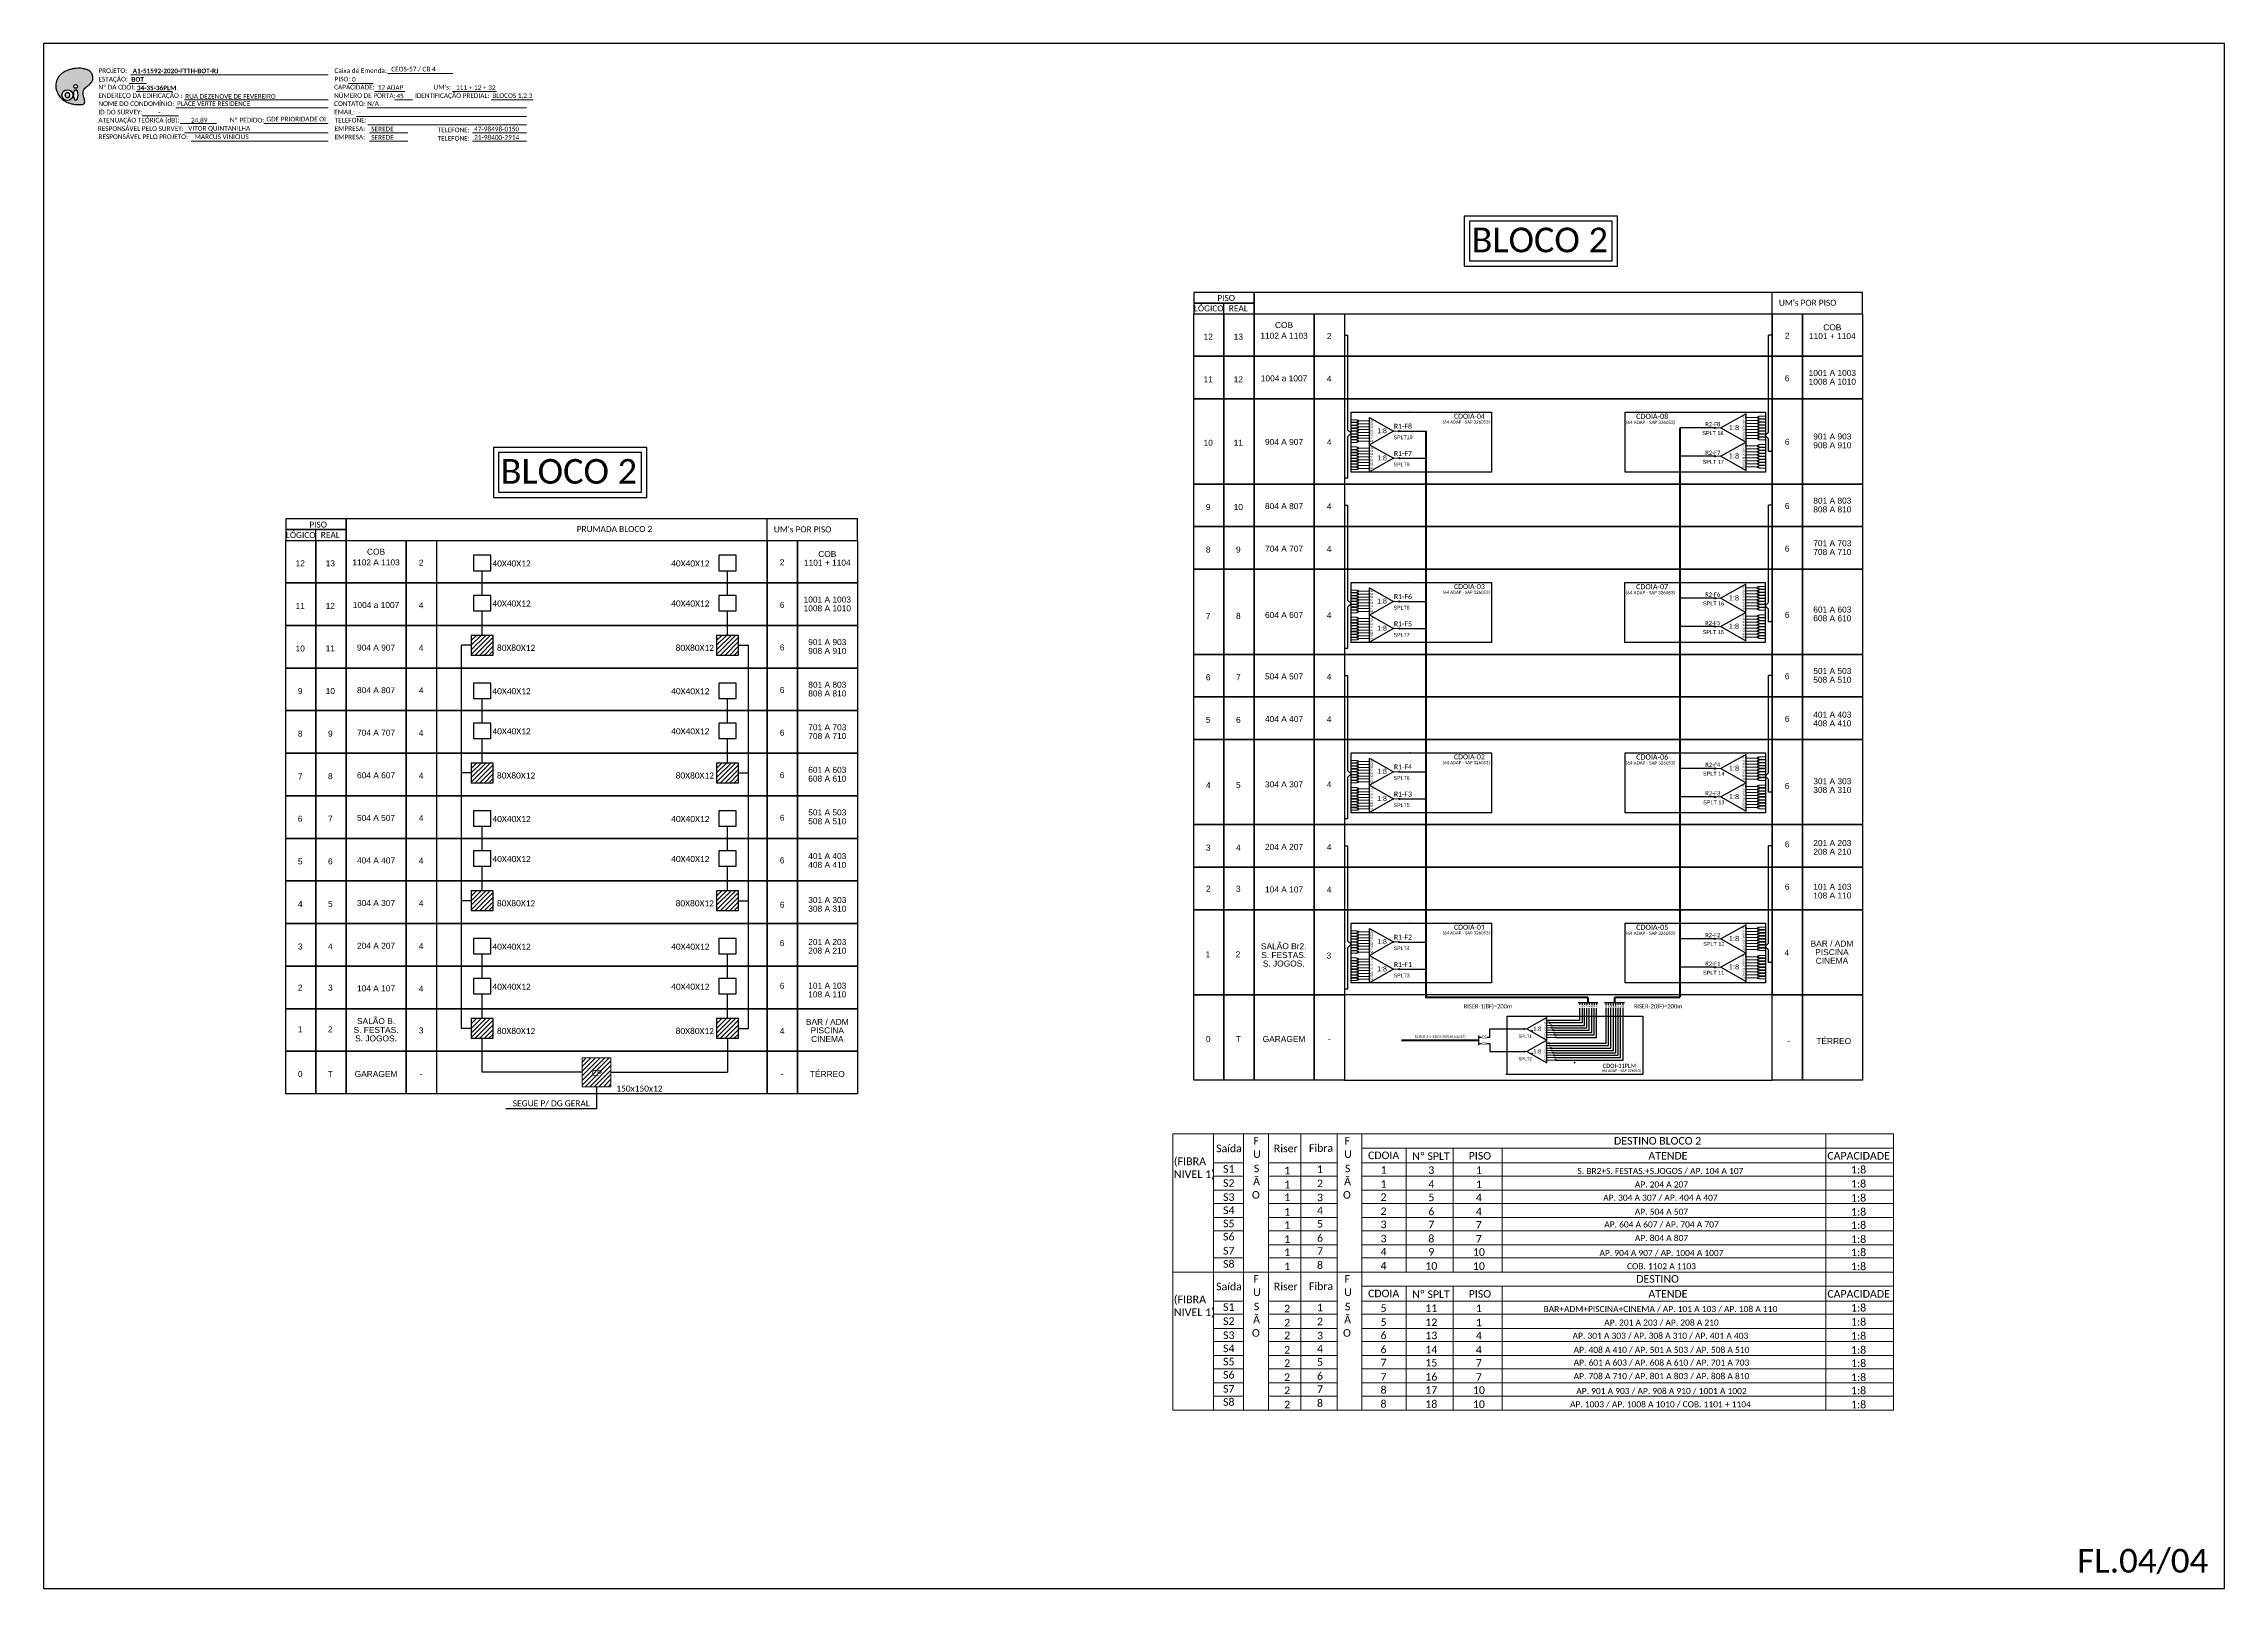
# Model space of a CAD drawing. Header units: inches. Extents: x 12732 to 16384, y 8731 to 9325.
# Drawn here: x 15545 to 16384, y 8731 to 9325 of the extents above; entities that cross this region are included whole.
import ezdxf
from ezdxf.enums import TextEntityAlignment as Align

# ---------------------------------------------------------------- set-up
doc = ezdxf.new("R2010")
doc.units = ezdxf.units.IN
doc.header["$MEASUREMENT"] = 0
doc.layers.add('(Notas)', color=7, linetype='Continuous', lineweight=0)
doc.styles.add('ARIAL', font='arial.ttf')
doc.styles.add('WMF-Calibri0', font='calibri.ttf')
doc.styles.add('WMF-Calibri1', font='calibrib.ttf')

# ---------------------------------------------------------------- blocks, each defined once
blk = doc.blocks.new('SPLITTER_')
blk.add_point((0, 0))
at = {"style": 'ARIAL', "flags": 4}
blk.add_attdef('SPLT', (0, -3.26), '', height=1.5, dxfattribs=at)
blk = doc.blocks.new('A$C415C251F')
at = {"color": 3}
blk.add_point((0, 0), dxfattribs=at)
blk = doc.blocks.new('LEG_CDOIA8_C-SPLT_ESQ')
at = {"color": 3, "extrusion": (0, 0, -1), "xscale": -1, "zscale": -1}
blk.add_blockref('A$C415C251F', (0, 0), dxfattribs=at)
at = {"color": 1, "style": 'WMF-Calibri0', "flags": 4}
blk.add_attdef('MODELO', text='', height=1.5, dxfattribs=at).set_placement((22.54, -4.54), align=Align.CENTER)
blk.add_attdef('CDO', (21.44, -2.61), '', height=2, dxfattribs=at)
at = {"style": 'ARIAL', "flags": 4}
blk.add_attdef('SPLITAGEM', text='', height=1.5, dxfattribs=at).set_placement((18.61, -12.59), align=Align.CENTER)
blk = doc.blocks.new('SPLT_1-8_SC-APC_ESQ')
at = {"color": 3, "lineweight": 0}
for points in [[(2.41, -3.02), (0, -3.02)], [(2.41, -4), (0, -4)], [(2.41, -4.17), (0, -4.17)], [(2.41, -5.16), (0, -5.16)], [(2.41, -5.32), (0, -5.32)], [(2.41, -6.31), (0, -6.31)], [(2.41, -6.48), (0, -6.48)], [(2.41, -7.46), (0, -7.46)], [(2.41, -7.63), (0, -7.63)], [(2.41, -8.62), (0, -8.62)], [(2.41, -3.02), (2.41, -4)], [(2.41, -4.17), (2.41, -5.16)], [(2.41, -5.32), (2.41, -6.31)], [(2.41, -6.48), (2.41, -7.46)], [(2.41, -7.63), (2.41, -8.62)], [(2.99, -3.51), (7.37, -3.51)], [(7.37, -4.66), (2.99, -4.66)], [(7.37, -5.82), (2.99, -5.82)], [(7.37, -6.97), (2.99, -6.97)], [(7.37, -8.12), (2.99, -8.12)], [(2.41, -8.78), (0, -8.78)], [(2.41, -9.77), (0, -9.77)], [(2.41, -9.94), (0, -9.94)], [(2.41, -10.92), (0, -10.92)], [(2.41, -11.09), (0, -11.09)], [(2.41, -12.08), (0, -12.08)], [(2.41, -8.78), (2.41, -9.77)], [(2.41, -9.94), (2.41, -10.92)], [(2.41, -11.09), (2.41, -12.08)], [(7.37, -9.28), (2.99, -9.28)], [(7.37, -10.43), (2.99, -10.43)], [(7.37, -11.58), (2.99, -11.58)]]:
    blk.add_lwpolyline(points, dxfattribs=at)
for points in [[(2.99, -3.22), (2.41, -3.22), (2.41, -3.8), (2.99, -3.8)], [(2.99, -4.38), (2.41, -4.38), (2.41, -4.95), (2.99, -4.95)], [(2.99, -5.53), (2.41, -5.53), (2.41, -6.1), (2.99, -6.1)], [(2.99, -6.68), (2.41, -6.68), (2.41, -7.26), (2.99, -7.26)], [(2.99, -7.84), (2.41, -7.84), (2.41, -8.41), (2.99, -8.41)], [(2.99, -8.99), (2.41, -8.99), (2.41, -9.56), (2.99, -9.56)], [(2.99, -10.14), (2.41, -10.14), (2.41, -10.72), (2.99, -10.72)], [(2.99, -11.3), (2.41, -11.3), (2.41, -11.87), (2.99, -11.87)]]:
    blk.add_lwpolyline(points, close=True, dxfattribs=at)
at = {"color": 1}
blk.add_lwpolyline([(7.37, -2.1), (17.04, -7.55), (7.37, -13), (7.37, -2.1)], dxfattribs=at)
at = {"color": 1, "lineweight": 0}
blk.add_lwpolyline([(17.04, -7.55), (19.26, -7.55)], dxfattribs=at)
at = {"color": 1, "style": 'ARIAL'}
for s, height, p in [('S5', 0.75, (7.55, -8.57)), ('S3', 0.75, (7.55, -6.18)), ('S4', 0.75, (7.55, -7.36)), ('S2', 0.75, (7.56, -4.97)), ('S1', 0.75, (7.7, -3.78)), ('1:8', 2, (10.45, -8.4)), ('S6', 0.75, (7.55, -9.69)), ('S7', 0.75, (7.55, -10.78)), ('S8', 0.75, (7.55, -11.9))]:
    blk.add_text(s, height=height, dxfattribs=at).set_placement(p)
blk = doc.blocks.new('SPLT_1-8_SC-APC')
at = {"color": 1, "lineweight": 0}
blk.add_lwpolyline([(-17.04, -7.55), (-19.26, -7.55)], dxfattribs=at)
at = {"color": 1}
blk.add_lwpolyline([(-7.37, -2.1), (-17.04, -7.55), (-7.37, -13), (-7.37, -2.1)], dxfattribs=at)
at = {"color": 3, "lineweight": 0}
for points in [[(-2.99, -3.51), (-7.37, -3.51)], [(-7.37, -4.66), (-2.99, -4.66)], [(-7.37, -5.82), (-2.99, -5.82)], [(-7.37, -6.97), (-2.99, -6.97)], [(-7.37, -8.12), (-2.99, -8.12)], [(-2.41, -3.02), (-2.41, -4)], [(-2.41, -3.02), (0, -3.02)], [(-2.41, -4), (0, -4)], [(-2.41, -4.17), (-2.41, -5.16)], [(-2.41, -4.17), (0, -4.17)], [(-2.41, -5.16), (0, -5.16)], [(-2.41, -5.32), (-2.41, -6.31)], [(-2.41, -5.32), (0, -5.32)], [(-2.41, -6.31), (0, -6.31)], [(-2.41, -6.48), (-2.41, -7.46)], [(-2.41, -6.48), (0, -6.48)], [(-2.41, -7.46), (0, -7.46)], [(-2.41, -7.63), (-2.41, -8.62)], [(-2.41, -7.63), (0, -7.63)], [(-7.37, -9.28), (-2.99, -9.28)], [(-7.37, -10.43), (-2.99, -10.43)], [(-7.37, -11.58), (-2.99, -11.58)], [(-2.41, -8.62), (0, -8.62)], [(-2.41, -8.78), (-2.41, -9.77)], [(-2.41, -8.78), (0, -8.78)], [(-2.41, -9.77), (0, -9.77)], [(-2.41, -9.94), (-2.41, -10.92)], [(-2.41, -9.94), (0, -9.94)], [(-2.41, -10.92), (0, -10.92)], [(-2.41, -11.09), (-2.41, -12.08)], [(-2.41, -11.09), (0, -11.09)], [(-2.41, -12.08), (0, -12.08)]]:
    blk.add_lwpolyline(points, dxfattribs=at)
for points in [[(-2.99, -3.22), (-2.41, -3.22), (-2.41, -3.8), (-2.99, -3.8)], [(-2.99, -4.38), (-2.41, -4.38), (-2.41, -4.95), (-2.99, -4.95)], [(-2.99, -5.53), (-2.41, -5.53), (-2.41, -6.1), (-2.99, -6.1)], [(-2.99, -6.68), (-2.41, -6.68), (-2.41, -7.26), (-2.99, -7.26)], [(-2.99, -7.84), (-2.41, -7.84), (-2.41, -8.41), (-2.99, -8.41)], [(-2.99, -8.99), (-2.41, -8.99), (-2.41, -9.56), (-2.99, -9.56)], [(-2.99, -10.14), (-2.41, -10.14), (-2.41, -10.72), (-2.99, -10.72)], [(-2.99, -11.3), (-2.41, -11.3), (-2.41, -11.87), (-2.99, -11.87)]]:
    blk.add_lwpolyline(points, close=True, dxfattribs=at)
at = {"color": 1, "style": 'ARIAL'}
for s, height, p in [('1:8', 2, (-13.91, -8.4)), ('S1', 0.75, (-8.74, -3.78)), ('S2', 0.75, (-8.74, -4.97)), ('S3', 0.75, (-8.74, -6.18)), ('S4', 0.75, (-8.74, -7.36)), ('S5', 0.75, (-8.74, -8.57)), ('S6', 0.75, (-8.74, -9.69)), ('S7', 0.75, (-8.74, -10.78)), ('S8', 0.75, (-8.74, -11.9))]:
    blk.add_text(s, height=height, dxfattribs=at).set_placement(p)
blk = doc.blocks.new('OI')
h = blk.add_hatch(color=40)
edge = h.paths.add_edge_path()
edge.add_spline(control_points=[(4.35, -0.67), (3.92, -0.99), (3.26, -1.5), (2.81, -2.59), (2.9, -3.5), (3.06, -4.27), (3.31, -4.85), (3.37, -5.39), (3.4, -5.88), (3.2, -6.4), (2.54, -6.61), (1.65, -6.63), (0.55, -6.67), (-0.56, -6.42), (-1.61, -6.14), (-2.77, -5.61), (-3.92, -4.77), (-4.89, -3.7), (-5.34, -2.65), (-5.6, -1.94), (-5.85, -0.96), (-5.71, 0.47), (-5.1, 2.02), (-4.14, 3.02), (-3.3, 3.61), (-2.37, 4.16), (-1.36, 4.44), (-0.56, 4.7), (0.79, 4.85), (2.24, 4.97), (3.79, 4.57), (4.67, 4.21), (5.44, 3.65), (5.76, 2.99), (6.03, 2.21), (6.01, 1.46), (5.72, 0.64), (5.31, 0.08), (4.88, -0.38), (4.51, -0.55), (4.35, -0.67)], knot_values=[0, 0, 0, 0, 1.60434, 2.417191, 3.427595, 4.282808, 4.776746, 5.304182, 5.888771, 6.258406, 6.858137, 7.79129, 8.986195, 10.124242, 11.187857, 12.242908, 13.953784, 15.414161, 16.515391, 17.349188, 17.675853, 19.552021, 21.515531, 22.568638, 23.63245, 24.621084, 25.782718, 26.745347, 27.142653, 29.870543, 31.004649, 31.921532, 32.709589, 33.801391, 34.042471, 35.192333, 35.971461, 36.628871, 37.254359, 37.836911, 37.836911, 37.836911, 37.836911], degree=3, periodic=0)
h.paths.add_polyline_path([(1.13, -0.87, -1), (-0.04, -0.87, -1)], flags=16)
edge = h.paths.add_edge_path(flags=16)
edge.add_ellipse((0.56, -3.59), major_axis=(-0.02, 1.71), ratio=0.361305, start_angle=0, end_angle=360)
h.paths.add_polyline_path([(-0.36, -3.62, -1), (-3.8, -3.62, -1)], flags=16)
edge = h.paths.add_edge_path(flags=0)
edge.add_ellipse((-2.08, -3.62), major_axis=(0, 0.885), ratio=0.758294, start_angle=0, end_angle=360)
at = {"color": 40}
for centre, radius in [((-2.08, -3.62), 1.72), ((0.54, -0.87), 0.587)]:
    blk.add_circle(centre, radius, dxfattribs=at)
blk.add_ellipse((-2.08, -3.62), major_axis=(0, 0.885), ratio=0.758294, start_param=-3.141592653589792, end_param=3.141592653589792, dxfattribs=at)
blk.add_ellipse((0.56, -3.59), major_axis=(-0.02, 1.71), ratio=0.361305, dxfattribs=at)
at = {"color": 40, "start_tangent": (-0.800898, -0.598801), "end_tangent": (-0.800898, -0.598801)}
blk.add_spline([(4.35, -0.67), (3.2, -1.78), (2.9, -2.54), (2.92, -3.55), (3.12, -4.38), (3.28, -4.85), (3.37, -5.37), (3.35, -5.95), (3.2, -6.29), (2.66, -6.55), (1.73, -6.63), (0.54, -6.62), (-0.58, -6.41), (-1.6, -6.11), (-2.56, -5.67), (-3.95, -4.67), (-4.89, -3.56), (-5.37, -2.56), (-5.64, -1.78), (-5.72, -1.46), (-5.63, 0.42), (-4.84, 2.22), (-4.13, 2.99), (-3.27, 3.62), (-2.4, 4.09), (-1.3, 4.47), (-0.37, 4.72), (0.02, 4.77), (2.75, 4.8), (3.85, 4.53), (4.69, 4.16), (5.31, 3.68), (5.85, 2.73), (5.93, 2.5), (5.94, 1.35), (5.67, 0.62), (5.29, 0.08), (4.84, -0.36), (4.35, -0.67)], degree=3, dxfattribs=at)

msp = doc.modelspace()

# ---------------------------------------------------------------- hatches: boundary and pattern name
h = msp.add_hatch(color=3)
h.dxf.hatch_style = 1
edge = h.paths.add_edge_path()
edge.add_arc((16066.69, 9175.92), 0.246, 0, 360)
h = msp.add_hatch(color=3)
h.dxf.hatch_style = 1
edge = h.paths.add_edge_path()
edge.add_arc((16188.17, 9177.12), 0.256, 0, 360)
h = msp.add_hatch(color=3)
h.dxf.hatch_style = 1
edge = h.paths.add_edge_path()
edge.add_arc((16066.69, 9165.46), 0.246, 0, 360)
h = msp.add_hatch(color=3)
h.dxf.hatch_style = 1
edge = h.paths.add_edge_path()
edge.add_arc((16188.17, 9166.23), 0.256, 0, 360)
h = msp.add_hatch(color=3)
h.dxf.hatch_style = 1
edge = h.paths.add_edge_path()
edge.add_arc((16066.69, 9110.43), 0.246, 0, 360)
h = msp.add_hatch(color=3)
h.dxf.hatch_style = 1
edge = h.paths.add_edge_path()
edge.add_arc((16188.13, 9111.63), 0.256, 0, 360)
h = msp.add_hatch(color=3)
h.dxf.hatch_style = 1
edge = h.paths.add_edge_path()
edge.add_arc((16066.69, 9099.97), 0.246, 0, 360)
h = msp.add_hatch(color=3)
h.dxf.hatch_style = 1
edge = h.paths.add_edge_path()
edge.add_arc((16188.13, 9100.74), 0.256, 0, 360)
h = msp.add_hatch()
h.set_pattern_fill('ANSI31', color=1, scale=10, style=0)
h.set_pattern_definition([(45, (487.0859, -198.3675), (-0.88388348, 0.88388348), [])])
h.paths.add_polyline_path([(15718.32, 9097.35), (15709.87, 9097.35), (15709.87, 9089.78), (15718.32, 9089.78)])
h = msp.add_hatch()
h.set_pattern_fill('ANSI31', color=1, scale=10, style=0)
h.set_pattern_definition([(45, (581.4222, -198.3675), (-0.88388348, 0.88388348), [])])
h.paths.add_polyline_path([(15812.66, 9097.35), (15804.21, 9097.35), (15804.21, 9089.78), (15812.66, 9089.78)])
h = msp.add_hatch()
h.set_pattern_fill('ANSI31', color=1, scale=10, style=0)
h.set_pattern_definition([(45, (487.0859, -247.4831), (-0.88388348, 0.88388348), [])])
h.paths.add_polyline_path([(15718.32, 9048.23), (15709.87, 9048.23), (15709.87, 9040.66), (15718.32, 9040.66)])
h = msp.add_hatch()
h.set_pattern_fill('ANSI31', color=1, scale=10, style=0)
h.set_pattern_definition([(45, (581.4222, -247.4831), (-0.88388348, 0.88388348), [])])
h.paths.add_polyline_path([(15812.66, 9048.23), (15804.21, 9048.23), (15804.21, 9040.66), (15812.66, 9040.66)])
h = msp.add_hatch(color=3)
h.dxf.hatch_style = 1
edge = h.paths.add_edge_path()
edge.add_arc((16066.69, 9044.94), 0.246, 0, 360)
h = msp.add_hatch(color=3)
h.dxf.hatch_style = 1
edge = h.paths.add_edge_path()
edge.add_arc((16188.17, 9046.15), 0.256, 0, 360)
h = msp.add_hatch(color=3)
h.dxf.hatch_style = 1
edge = h.paths.add_edge_path()
edge.add_arc((16066.69, 9034.48), 0.246, 0, 360)
h = msp.add_hatch(color=3)
h.dxf.hatch_style = 1
edge = h.paths.add_edge_path()
edge.add_arc((16188.17, 9035.25), 0.256, 0, 360)
h = msp.add_hatch()
h.set_pattern_fill('ANSI31', color=1, scale=10, style=0)
h.set_pattern_definition([(45, (487.0859, -296.5987), (-0.88388348, 0.88388348), [])])
h.paths.add_polyline_path([(15718.32, 8999.12), (15709.87, 8999.12), (15709.87, 8991.55), (15718.32, 8991.55)])
h = msp.add_hatch()
h.set_pattern_fill('ANSI31', color=1, scale=10, style=0)
h.set_pattern_definition([(45, (581.4222, -296.5987), (-0.88388348, 0.88388348), [])])
h.paths.add_polyline_path([(15812.66, 8999.12), (15804.21, 8999.12), (15804.21, 8991.55), (15812.66, 8991.55)])
h = msp.add_hatch(color=3)
h.dxf.hatch_style = 1
edge = h.paths.add_edge_path()
edge.add_arc((16066.69, 8979.45), 0.246, 0, 360)
h = msp.add_hatch(color=3)
h.dxf.hatch_style = 1
edge = h.paths.add_edge_path()
edge.add_arc((16188.17, 8980.66), 0.256, 0, 360)
h = msp.add_hatch(color=3)
h.dxf.hatch_style = 1
edge = h.paths.add_edge_path()
edge.add_arc((16066.69, 8968.99), 0.246, 0, 360)
h = msp.add_hatch(color=3)
h.dxf.hatch_style = 1
edge = h.paths.add_edge_path()
edge.add_arc((16188.17, 8969.76), 0.256, 0, 360)
h = msp.add_hatch()
h.set_pattern_fill('ANSI31', color=1, scale=10, style=0)
h.set_pattern_definition([(45, (487.0859, -345.7143), (-0.88388348, 0.88388348), [])])
h.paths.add_polyline_path([(15718.32, 8950), (15709.87, 8950), (15709.87, 8942.43), (15718.32, 8942.43)])
h = msp.add_hatch()
h.set_pattern_fill('ANSI31', color=1, scale=10, style=0)
h.set_pattern_definition([(45, (581.4222, -345.7143), (-0.88388348, 0.88388348), [])])
h.paths.add_polyline_path([(15812.66, 8950), (15804.21, 8950), (15804.21, 8942.43), (15812.66, 8942.43)])
h = msp.add_hatch(color=3)
h.dxf.hatch_style = 1
edge = h.paths.add_edge_path()
edge.add_arc((16124.18, 8949.25), 0.193, 0, 360)
h = msp.add_hatch(color=3)
h.dxf.hatch_style = 1
edge = h.paths.add_edge_path()
edge.add_arc((16124.58, 8948.33), 0.193, 0, 360)
h = msp.add_hatch(color=3)
h.dxf.hatch_style = 1
edge = h.paths.add_edge_path()
edge.add_arc((16124.98, 8947.4), 0.193, 0, 360)
h = msp.add_hatch(color=3)
h.dxf.hatch_style = 1
edge = h.paths.add_edge_path()
edge.add_arc((16114.86, 8946.02), 0.205, 0, 360)
h = msp.add_hatch(color=3)
h.dxf.hatch_style = 1
edge = h.paths.add_edge_path()
edge.add_arc((16124.18, 8940.53), 0.193, 0, 360)
h = msp.add_hatch(color=3)
h.dxf.hatch_style = 1
edge = h.paths.add_edge_path()
edge.add_arc((16124.58, 8939.61), 0.193, 0, 360)
h = msp.add_hatch(color=3)
h.dxf.hatch_style = 1
edge = h.paths.add_edge_path()
edge.add_arc((16125.38, 8946.48), 0.193, 0, 360)
h = msp.add_hatch(color=3)
h.dxf.hatch_style = 1
edge = h.paths.add_edge_path()
edge.add_arc((16125.78, 8945.56), 0.193, 0, 360)
h = msp.add_hatch(color=3)
h.dxf.hatch_style = 1
edge = h.paths.add_edge_path()
edge.add_arc((16126.18, 8944.64), 0.193, 0, 360)
h = msp.add_hatch(color=3)
h.dxf.hatch_style = 1
edge = h.paths.add_edge_path()
edge.add_arc((16126.58, 8943.71), 0.193, 0, 360)
h = msp.add_hatch(color=3)
h.dxf.hatch_style = 1
edge = h.paths.add_edge_path()
edge.add_arc((16126.98, 8942.79), 0.193, 0, 360)
at = {"lineweight": 0}
h = msp.add_hatch(dxfattribs=at)
h.set_pattern_fill('ANSI31', color=1, scale=10, style=0)
h.set_pattern_definition([(45, (1374.3397, -74.4097), (-0.88388348, 0.88388348), [])])
h.paths.add_polyline_path([(15752.51, 8934.9), (15752.51, 8923.82), (15763.59, 8923.82), (15763.59, 8934.9)])
h.paths.add_polyline_path([(15755.71, 8927.33), (15760.72, 8927.33), (15760.72, 8930.88), (15755.71, 8930.88)], flags=24)
h = msp.add_hatch(color=3)
h.dxf.hatch_style = 1
edge = h.paths.add_edge_path()
edge.add_arc((16114.86, 8937.3), 0.205, 0, 360)
h = msp.add_hatch(color=3)
h.dxf.hatch_style = 1
edge = h.paths.add_edge_path()
edge.add_arc((16124.98, 8938.69), 0.193, 0, 360)
h = msp.add_hatch(color=3)
h.dxf.hatch_style = 1
edge = h.paths.add_edge_path()
edge.add_arc((16125.38, 8937.76), 0.193, 0, 360)
h = msp.add_hatch(color=3)
h.dxf.hatch_style = 1
edge = h.paths.add_edge_path()
edge.add_arc((16125.78, 8936.84), 0.193, 0, 360)
h = msp.add_hatch(color=3)
h.dxf.hatch_style = 1
edge = h.paths.add_edge_path()
edge.add_arc((16126.18, 8935.92), 0.193, 0, 360)
h = msp.add_hatch(color=3)
h.dxf.hatch_style = 1
edge = h.paths.add_edge_path()
edge.add_arc((16126.58, 8935), 0.193, 0, 360)
h = msp.add_hatch(color=3)
h.dxf.hatch_style = 1
edge = h.paths.add_edge_path()
edge.add_arc((16126.98, 8934.07), 0.193, 0, 360)

# ---------------------------------------------------------------- linework, layer by layer
at = {"layer": '(Notas)', "lineweight": 0}
for p, q in [((15995.32, 8852.55), (15995.32, 8905.66)), ((16006.85, 8852.55), (16006.85, 8905.66)), ((16016.48, 8852.55), (16016.48, 8905.66)), ((16028.82, 8852.55), (16028.82, 8905.66)), ((16042.85, 8852.55), (16042.85, 8905.66)), ((16052.32, 8852.55), (16052.32, 8905.66)), ((16230.71, 8852.55), (16230.71, 8905.66)), ((16052.32, 8900.22), (16256.71, 8900.22)), ((16069.39, 8852.55), (16069.39, 8900.22)), ((16087.48, 8852.55), (16087.48, 8900.22)), ((16106.25, 8852.55), (16106.25, 8900.22)), ((15995.32, 8894.48), (16006.85, 8894.48)), ((15995.32, 8889.41), (16006.85, 8889.41)), ((16016.48, 8894.48), (16042.85, 8894.48)), ((16016.48, 8889.41), (16042.85, 8889.41)), ((16052.32, 8894.48), (16256.71, 8894.48)), ((16052.32, 8889.41), (16256.71, 8889.41)), ((15995.32, 8884), (16006.85, 8884)), ((16016.48, 8884), (16042.85, 8884)), ((16052.32, 8884), (16256.71, 8884)), ((15995.32, 8878.92), (16006.85, 8878.92)), ((15995.32, 8873.52), (16006.85, 8873.52)), ((16016.48, 8878.92), (16042.85, 8878.92)), ((16016.48, 8873.52), (16042.85, 8873.52)), ((16052.32, 8878.92), (16256.71, 8878.92)), ((16052.32, 8873.52), (16256.71, 8873.52)), ((15995.32, 8868.44), (16006.85, 8868.44)), ((16016.48, 8868.44), (16042.85, 8868.44)), ((16052.32, 8868.44), (16256.71, 8868.44)), ((15995.32, 8857.96), (16006.85, 8857.96)), ((16016.48, 8863.03), (16042.85, 8863.03)), ((16016.48, 8857.96), (16042.85, 8857.96)), ((16052.32, 8863.03), (16256.71, 8863.03)), ((16052.32, 8857.96), (16256.71, 8857.96)), ((15995.32, 8852.55), (16006.85, 8852.55)), ((15995.32, 8799.45), (15995.32, 8852.55)), ((16006.85, 8799.45), (16006.85, 8852.55)), ((16016.48, 8852.55), (16042.85, 8852.55)), ((16016.48, 8799.45), (16016.48, 8852.55)), ((16028.82, 8799.45), (16028.82, 8852.55)), ((16042.85, 8799.45), (16042.85, 8852.55)), ((16052.32, 8852.55), (16256.71, 8852.55)), ((16052.32, 8799.45), (16052.32, 8852.55)), ((16052.32, 8847.12), (16256.71, 8847.12)), ((16069.39, 8799.45), (16069.39, 8847.12)), ((16087.48, 8799.45), (16087.48, 8847.12)), ((16106.25, 8799.45), (16106.25, 8847.12)), ((16230.71, 8799.45), (16230.71, 8852.55)), ((15995.32, 8841.37), (16006.85, 8841.37)), ((16016.48, 8841.37), (16042.85, 8841.37)), ((16052.32, 8841.37), (16256.71, 8841.37)), ((15995.32, 8836.3), (16006.85, 8836.3)), ((15995.32, 8830.89), (16006.85, 8830.89)), ((16016.48, 8836.3), (16042.85, 8836.3)), ((16016.48, 8830.89), (16042.85, 8830.89)), ((16052.32, 8836.3), (16256.71, 8836.3)), ((16052.32, 8830.89), (16256.71, 8830.89)), ((15995.32, 8825.82), (16006.85, 8825.82)), ((16016.48, 8825.82), (16042.85, 8825.82)), ((16052.32, 8825.82), (16256.71, 8825.82)), ((15995.32, 8820.41), (16006.85, 8820.41)), ((15995.32, 8815.34), (16006.85, 8815.34)), ((16016.48, 8820.41), (16042.85, 8820.41)), ((16016.48, 8815.34), (16042.85, 8815.34)), ((16052.32, 8820.41), (16256.71, 8820.41)), ((16052.32, 8815.34), (16256.71, 8815.34)), ((15995.32, 8809.93), (16006.85, 8809.93)), ((16016.48, 8809.93), (16042.85, 8809.93)), ((16052.32, 8809.93), (16256.71, 8809.93)), ((15995.32, 8804.86), (16006.85, 8804.86)), ((15995.32, 8799.45), (16006.85, 8799.45)), ((16016.48, 8804.86), (16042.85, 8804.86)), ((16016.48, 8799.45), (16042.85, 8799.45)), ((16052.32, 8804.86), (16256.71, 8804.86)), ((16052.32, 8799.45), (16256.71, 8799.45))]:
    msp.add_line(p, q, dxfattribs=at)
for points in [[(15979.68, 8905.66), (16256.71, 8905.66), (16256.71, 8852.55), (15979.68, 8852.55)], [(15979.68, 8852.55), (16256.71, 8852.55), (16256.71, 8799.45), (15979.68, 8799.45)]]:
    msp.add_lwpolyline(points, close=True, dxfattribs=at)
at = {"color": 1}
for p, q in [((16108.21, 8950.87), (16160.34, 8950.87)), ((16108.21, 8928.52), (16108.21, 8950.87)), ((16160.34, 8950.87), (16160.34, 8928.52)), ((16160.34, 8928.52), (16107.67, 8928.52))]:
    msp.add_line(p, q, dxfattribs=at)
for points in [[(15545.44, 8730.9), (16384.01, 8730.9), (16384.01, 9324.9), (15545.44, 9324.9), (15545.44, 8730.9)], [(15999.33, 9221.04), (15999.33, 9225.15)], [(16010.9, 9221.04), (16244.88, 9221.04), (16244.88, 9229.26), (16010.9, 9229.26), (16010.9, 9229.26), (16010.9, 9221.04)], [(16210.16, 9221.04), (16210.16, 9229.26)], [(15661.75, 9133.9), (15858.42, 9133.9), (15858.42, 9142.12), (15661.75, 9142.12), (15661.75, 9142.12), (15661.75, 9133.9)], [(15823.67, 9133.9), (15823.67, 9142.12)], [(15650.18, 9133.9), (15650.18, 9138.01)], [(15812.66, 8946.22), (15816.43, 8946.22)], [(15758.05, 8923.82), (15758.05, 8915.27), (15723.14, 8915.27)]]:
    msp.add_lwpolyline(points)
at = {"color": 7, "lineweight": 0}
for points in [[(15578.4, 9309.58), (15584.95, 9309.58)], [(15578.91, 9312.86), (15654.89, 9312.86)], [(15662.68, 9309.62), (15672.17, 9309.62)], [(15677.73, 9313.35), (15702.86, 9313.35)], [(15581.06, 9306.51), (15595, 9306.51)], [(15596.22, 9300.16), (15654.89, 9300.16)], [(15599.63, 9303.27), (15654.89, 9303.27)], [(15669.85, 9300.16), (15731.07, 9300.16)], [(15672.73, 9306.51), (15684.35, 9306.51)], [(15680.32, 9303.27), (15687.26, 9303.27)], [(15702.67, 9306.51), (15719.53, 9306.51)], [(15717.49, 9303.27), (15733.66, 9303.27)], [(15583.38, 9297.1), (15597.32, 9297.1)], [(15597.91, 9294.13), (15611.86, 9294.13)], [(15630.25, 9294.14), (15654.74, 9294.14)], [(15630.75, 9294.14), (15654.9, 9294.14)], [(15665.81, 9296.92), (15731.07, 9296.92)], [(15670.09, 9293.69), (15731.07, 9293.69)], [(15599.63, 9290.58), (15654.89, 9290.58)], [(15602.12, 9287.34), (15654.89, 9287.34)], [(15670.7, 9290.58), (15685.5, 9290.58)], [(15670.7, 9287.34), (15685.5, 9287.34)], [(15710.3, 9290.58), (15731.07, 9290.58)], [(15710.3, 9287.34), (15731.07, 9287.34)], [(16124.18, 8949.25), (16123.48, 8949.25)], [(16123.48, 8948.33), (16124.58, 8948.33)], [(16123.48, 8947.4), (16124.98, 8947.4)], [(16123.48, 8946.48), (16125.38, 8946.48)], [(16123.48, 8945.56), (16125.78, 8945.56)], [(16123.48, 8944.64), (16126.18, 8944.64)], [(16123.48, 8943.71), (16126.58, 8943.71)], [(16123.48, 8942.79), (16126.98, 8942.79)], [(16124.18, 8940.53), (16123.48, 8940.53)], [(16123.48, 8939.61), (16124.58, 8939.61)], [(16123.48, 8938.69), (16124.98, 8938.69)], [(16123.48, 8937.76), (16125.38, 8937.76)], [(16123.48, 8936.84), (16125.78, 8936.84)], [(16123.48, 8935.92), (16126.18, 8935.92)], [(16123.48, 8935), (16126.58, 8935)], [(16123.48, 8934.07), (16126.98, 8934.07)]]:
    msp.add_lwpolyline(points, dxfattribs=at)
for points in [[(16150.65, 9258.61), (16091.73, 9258.61), (16091.73, 9239.35), (16150.65, 9239.35)], [(16148.65, 9256.61), (16093.73, 9256.61), (16093.73, 9241.35), (16148.65, 9241.35)], [(15987.76, 9225.15), (16010.9, 9225.15), (16010.9, 9229.26), (15987.76, 9229.26)], [(15987.76, 9221.04), (16010.9, 9221.04), (16010.9, 9225.15), (15987.76, 9225.15)], [(15987.76, 9221.04), (15999.33, 9221.04), (15999.33, 9204.67), (15987.76, 9204.67)], [(15999.33, 9221.04), (16010.9, 9221.04), (16010.9, 9204.67), (15999.33, 9204.67)], [(16010.9, 9221.04), (16210.16, 9221.04), (16210.16, 9204.67), (16010.9, 9204.67)], [(16010.9, 9221.04), (16034.05, 9221.04), (16034.05, 9204.67), (16010.9, 9204.67)], [(16034.05, 9221.04), (16045.62, 9221.04), (16045.62, 9204.67), (16034.05, 9204.67)], [(16210.16, 9221.04), (16221.73, 9221.04), (16221.73, 9204.67), (16210.16, 9204.67)], [(16221.73, 9221.04), (16244.88, 9221.04), (16244.88, 9204.67), (16221.73, 9204.67)], [(15987.76, 9204.67), (15999.33, 9204.67), (15999.33, 9188.3), (15987.76, 9188.3)], [(15999.33, 9204.67), (16010.9, 9204.67), (16010.9, 9188.3), (15999.33, 9188.3)], [(16010.9, 9204.67), (16210.16, 9204.67), (16210.16, 9188.3), (16010.9, 9188.3)], [(16010.9, 9204.67), (16034.05, 9204.67), (16034.05, 9188.3), (16010.9, 9188.3)], [(16034.05, 9204.67), (16045.62, 9204.67), (16045.62, 9188.3), (16034.05, 9188.3)], [(16210.16, 9204.67), (16221.73, 9204.67), (16221.73, 9188.3), (16210.16, 9188.3)], [(16221.73, 9204.67), (16244.88, 9204.67), (16244.88, 9188.3), (16221.73, 9188.3)], [(15987.76, 9188.3), (15999.33, 9188.3), (15999.33, 9155.55), (15987.76, 9155.55)], [(15999.33, 9188.3), (16010.9, 9188.3), (16010.9, 9155.55), (15999.33, 9155.55)], [(16010.9, 9188.3), (16210.16, 9188.3), (16210.16, 9155.55), (16010.9, 9155.55)], [(16010.9, 9188.3), (16034.05, 9188.3), (16034.05, 9155.55), (16010.9, 9155.55)], [(16034.05, 9188.3), (16045.62, 9188.3), (16045.62, 9155.55), (16034.05, 9155.55)], [(16210.16, 9188.3), (16221.73, 9188.3), (16221.73, 9155.55), (16210.16, 9155.55)], [(16221.73, 9188.3), (16244.88, 9188.3), (16244.88, 9155.55), (16221.73, 9155.55)], [(15777.34, 9169.64), (15718.41, 9169.64), (15718.41, 9150.38), (15777.34, 9150.38)], [(15775.34, 9167.64), (15720.41, 9167.64), (15720.41, 9152.38), (15775.34, 9152.38)], [(15987.76, 9155.55), (15999.33, 9155.55), (15999.33, 9139.18), (15987.76, 9139.18)], [(15999.33, 9155.55), (16010.9, 9155.55), (16010.9, 9139.18), (15999.33, 9139.18)], [(16010.9, 9155.55), (16210.16, 9155.55), (16210.16, 9139.18), (16010.9, 9139.18)], [(16010.9, 9155.55), (16034.05, 9155.55), (16034.05, 9139.18), (16010.9, 9139.18)], [(16034.05, 9155.55), (16045.62, 9155.55), (16045.62, 9139.18), (16034.05, 9139.18)], [(16210.16, 9155.55), (16221.73, 9155.55), (16221.73, 9139.18), (16210.16, 9139.18)], [(16221.73, 9155.55), (16244.88, 9155.55), (16244.88, 9139.18), (16221.73, 9139.18)], [(15638.61, 9138.01), (15661.75, 9138.01), (15661.75, 9142.12), (15638.61, 9142.12)], [(15638.61, 9133.9), (15661.75, 9133.9), (15661.75, 9138.01), (15638.61, 9138.01)], [(15638.61, 9133.9), (15650.18, 9133.9), (15650.18, 9117.52), (15638.61, 9117.52)], [(15650.18, 9133.9), (15661.75, 9133.9), (15661.75, 9117.52), (15650.18, 9117.52)], [(15661.75, 9133.9), (15823.7, 9133.9), (15823.7, 9117.52), (15661.75, 9117.52)], [(15661.75, 9133.9), (15684.9, 9133.9), (15684.9, 9117.52), (15661.75, 9117.52)], [(15684.9, 9133.9), (15696.47, 9133.9), (15696.47, 9117.52), (15684.9, 9117.52)], [(15823.7, 9133.9), (15835.28, 9133.9), (15835.28, 9117.52), (15823.7, 9117.52)], [(15835.28, 9133.9), (15858.42, 9133.9), (15858.42, 9117.52), (15835.28, 9117.52)], [(15987.76, 9139.18), (15999.33, 9139.18), (15999.33, 9122.81), (15987.76, 9122.81)], [(15999.33, 9139.18), (16010.9, 9139.18), (16010.9, 9122.81), (15999.33, 9122.81)], [(16010.9, 9139.18), (16210.16, 9139.18), (16210.16, 9122.81), (16010.9, 9122.81)], [(16010.9, 9139.18), (16034.05, 9139.18), (16034.05, 9122.81), (16010.9, 9122.81)], [(16034.05, 9139.18), (16045.62, 9139.18), (16045.62, 9122.81), (16034.05, 9122.81)], [(16210.16, 9139.18), (16221.73, 9139.18), (16221.73, 9122.81), (16210.16, 9122.81)], [(16221.73, 9139.18), (16244.88, 9139.18), (16244.88, 9122.81), (16221.73, 9122.81)], [(15717.41, 9128.14), (15710.78, 9128.14), (15710.78, 9122.21), (15717.41, 9122.21)], [(15811.74, 9128.14), (15805.12, 9128.14), (15805.12, 9122.21), (15811.74, 9122.21)], [(15638.61, 9117.52), (15650.18, 9117.52), (15650.18, 9101.15), (15638.61, 9101.15)], [(15650.18, 9117.52), (15661.75, 9117.52), (15661.75, 9101.15), (15650.18, 9101.15)], [(15661.75, 9117.52), (15823.7, 9117.52), (15823.7, 9101.15), (15661.75, 9101.15)], [(15661.75, 9117.52), (15684.9, 9117.52), (15684.9, 9101.15), (15661.75, 9101.15)], [(15684.9, 9117.52), (15696.47, 9117.52), (15696.47, 9101.15), (15684.9, 9101.15)], [(15823.7, 9117.52), (15835.28, 9117.52), (15835.28, 9101.15), (15823.7, 9101.15)], [(15835.28, 9117.52), (15858.42, 9117.52), (15858.42, 9101.15), (15835.28, 9101.15)], [(15987.76, 9122.81), (15999.33, 9122.81), (15999.33, 9090.06), (15987.76, 9090.06)], [(15999.33, 9122.81), (16010.9, 9122.81), (16010.9, 9090.06), (15999.33, 9090.06)], [(16010.9, 9122.81), (16210.16, 9122.81), (16210.16, 9090.06), (16010.9, 9090.06)], [(16010.9, 9122.81), (16034.05, 9122.81), (16034.05, 9090.06), (16010.9, 9090.06)], [(16034.05, 9122.81), (16045.62, 9122.81), (16045.62, 9090.06), (16034.05, 9090.06)], [(16210.16, 9122.81), (16221.73, 9122.81), (16221.73, 9090.06), (16210.16, 9090.06)], [(16221.73, 9122.81), (16244.88, 9122.81), (16244.88, 9090.06), (16221.73, 9090.06)], [(15717.41, 9112.74), (15710.78, 9112.74), (15710.78, 9106.81), (15717.41, 9106.81)], [(15811.74, 9112.74), (15805.12, 9112.74), (15805.12, 9106.81), (15811.74, 9106.81)], [(15638.61, 9101.15), (15650.18, 9101.15), (15650.18, 9084.78), (15638.61, 9084.78)], [(15650.18, 9101.15), (15661.75, 9101.15), (15661.75, 9084.78), (15650.18, 9084.78)], [(15661.75, 9101.15), (15823.7, 9101.15), (15823.7, 9084.78), (15661.75, 9084.78)], [(15661.75, 9101.15), (15684.9, 9101.15), (15684.9, 9084.78), (15661.75, 9084.78)], [(15684.9, 9101.15), (15696.47, 9101.15), (15696.47, 9084.78), (15684.9, 9084.78)], [(15823.7, 9101.15), (15835.28, 9101.15), (15835.28, 9084.78), (15823.7, 9084.78)], [(15835.28, 9101.15), (15858.42, 9101.15), (15858.42, 9084.78), (15835.28, 9084.78)], [(15718.32, 9097.35), (15709.87, 9097.35), (15709.87, 9089.78), (15718.32, 9089.78)], [(15812.66, 9097.35), (15804.21, 9097.35), (15804.21, 9089.78), (15812.66, 9089.78)], [(15987.76, 9090.06), (15999.33, 9090.06), (15999.33, 9073.69), (15987.76, 9073.69)], [(15999.33, 9090.06), (16010.9, 9090.06), (16010.9, 9073.69), (15999.33, 9073.69)], [(16010.9, 9090.06), (16210.16, 9090.06), (16210.16, 9073.69), (16010.9, 9073.69)], [(16010.9, 9090.06), (16034.05, 9090.06), (16034.05, 9073.69), (16010.9, 9073.69)], [(16034.05, 9090.06), (16045.62, 9090.06), (16045.62, 9073.69), (16034.05, 9073.69)], [(16210.16, 9090.06), (16221.73, 9090.06), (16221.73, 9073.69), (16210.16, 9073.69)], [(16221.73, 9090.06), (16244.88, 9090.06), (16244.88, 9073.69), (16221.73, 9073.69)], [(15638.61, 9084.78), (15650.18, 9084.78), (15650.18, 9068.41), (15638.61, 9068.41)], [(15650.18, 9084.78), (15661.75, 9084.78), (15661.75, 9068.41), (15650.18, 9068.41)], [(15661.75, 9084.78), (15823.7, 9084.78), (15823.7, 9068.41), (15661.75, 9068.41)], [(15661.75, 9084.78), (15684.9, 9084.78), (15684.9, 9068.41), (15661.75, 9068.41)], [(15684.9, 9084.78), (15696.47, 9084.78), (15696.47, 9068.41), (15684.9, 9068.41)], [(15823.7, 9084.78), (15835.28, 9084.78), (15835.28, 9068.41), (15823.7, 9068.41)], [(15835.28, 9084.78), (15858.42, 9084.78), (15858.42, 9068.41), (15835.28, 9068.41)], [(15717.41, 9079.03), (15710.78, 9079.03), (15710.78, 9073.09), (15717.41, 9073.09)], [(15811.74, 9079.03), (15805.12, 9079.03), (15805.12, 9073.09), (15811.74, 9073.09)], [(15987.76, 9073.69), (15999.33, 9073.69), (15999.33, 9057.32), (15987.76, 9057.32)], [(15999.33, 9073.69), (16010.9, 9073.69), (16010.9, 9057.32), (15999.33, 9057.32)], [(16010.9, 9073.69), (16210.16, 9073.69), (16210.16, 9057.32), (16010.9, 9057.32)], [(16010.9, 9073.69), (16034.05, 9073.69), (16034.05, 9057.32), (16010.9, 9057.32)], [(16034.05, 9073.69), (16045.62, 9073.69), (16045.62, 9057.32), (16034.05, 9057.32)], [(16210.16, 9073.69), (16221.73, 9073.69), (16221.73, 9057.32), (16210.16, 9057.32)], [(16221.73, 9073.69), (16244.88, 9073.69), (16244.88, 9057.32), (16221.73, 9057.32)], [(15638.61, 9068.41), (15650.18, 9068.41), (15650.18, 9052.04), (15638.61, 9052.04)], [(15650.18, 9068.41), (15661.75, 9068.41), (15661.75, 9052.04), (15650.18, 9052.04)], [(15661.75, 9068.41), (15823.7, 9068.41), (15823.7, 9052.04), (15661.75, 9052.04)], [(15661.75, 9068.41), (15684.9, 9068.41), (15684.9, 9052.04), (15661.75, 9052.04)], [(15684.9, 9068.41), (15696.47, 9068.41), (15696.47, 9052.04), (15684.9, 9052.04)], [(15823.7, 9068.41), (15835.28, 9068.41), (15835.28, 9052.04), (15823.7, 9052.04)], [(15835.28, 9068.41), (15858.42, 9068.41), (15858.42, 9052.04), (15835.28, 9052.04)], [(15717.41, 9063.63), (15710.78, 9063.63), (15710.78, 9057.7), (15717.41, 9057.7)], [(15811.74, 9063.63), (15805.12, 9063.63), (15805.12, 9057.7), (15811.74, 9057.7)], [(15987.76, 9057.32), (15999.33, 9057.32), (15999.33, 9024.58), (15987.76, 9024.58)], [(15999.33, 9057.32), (16010.9, 9057.32), (16010.9, 9024.58), (15999.33, 9024.58)], [(16010.9, 9057.32), (16210.16, 9057.32), (16210.16, 9024.58), (16010.9, 9024.58)], [(16010.9, 9057.32), (16034.05, 9057.32), (16034.05, 9024.58), (16010.9, 9024.58)], [(16034.05, 9057.32), (16045.62, 9057.32), (16045.62, 9024.58), (16034.05, 9024.58)], [(16210.16, 9057.32), (16221.73, 9057.32), (16221.73, 9024.58), (16210.16, 9024.58)], [(16221.73, 9057.32), (16244.88, 9057.32), (16244.88, 9024.58), (16221.73, 9024.58)], [(15638.61, 9052.04), (15650.18, 9052.04), (15650.18, 9035.66), (15638.61, 9035.66)], [(15650.18, 9052.04), (15661.75, 9052.04), (15661.75, 9035.66), (15650.18, 9035.66)], [(15661.75, 9052.04), (15823.7, 9052.04), (15823.7, 9035.66), (15661.75, 9035.66)], [(15661.75, 9052.04), (15684.9, 9052.04), (15684.9, 9035.66), (15661.75, 9035.66)], [(15684.9, 9052.04), (15696.47, 9052.04), (15696.47, 9035.66), (15684.9, 9035.66)], [(15718.32, 9048.23), (15709.87, 9048.23), (15709.87, 9040.66), (15718.32, 9040.66)], [(15812.66, 9048.23), (15804.21, 9048.23), (15804.21, 9040.66), (15812.66, 9040.66)], [(15823.7, 9052.04), (15835.28, 9052.04), (15835.28, 9035.66), (15823.7, 9035.66)], [(15835.28, 9052.04), (15858.42, 9052.04), (15858.42, 9035.66), (15835.28, 9035.66)], [(15638.61, 9035.66), (15650.18, 9035.66), (15650.18, 9019.29), (15638.61, 9019.29)], [(15650.18, 9035.66), (15661.75, 9035.66), (15661.75, 9019.29), (15650.18, 9019.29)], [(15661.75, 9035.66), (15823.7, 9035.66), (15823.7, 9019.29), (15661.75, 9019.29)], [(15661.75, 9035.66), (15684.9, 9035.66), (15684.9, 9019.29), (15661.75, 9019.29)], [(15684.9, 9035.66), (15696.47, 9035.66), (15696.47, 9019.29), (15684.9, 9019.29)], [(15823.7, 9035.66), (15835.28, 9035.66), (15835.28, 9019.29), (15823.7, 9019.29)], [(15835.28, 9035.66), (15858.42, 9035.66), (15858.42, 9019.29), (15835.28, 9019.29)], [(15717.41, 9029.91), (15710.78, 9029.91), (15710.78, 9023.98), (15717.41, 9023.98)], [(15811.74, 9029.91), (15805.12, 9029.91), (15805.12, 9023.98), (15811.74, 9023.98)], [(15987.76, 9024.58), (15999.33, 9024.58), (15999.33, 9008.21), (15987.76, 9008.21)], [(15999.33, 9024.58), (16010.9, 9024.58), (16010.9, 9008.21), (15999.33, 9008.21)], [(16010.9, 9024.58), (16210.16, 9024.58), (16210.16, 9008.21), (16010.9, 9008.21)], [(16010.9, 9024.58), (16034.05, 9024.58), (16034.05, 9008.21), (16010.9, 9008.21)], [(16034.05, 9024.58), (16045.62, 9024.58), (16045.62, 9008.21), (16034.05, 9008.21)], [(16210.16, 9024.58), (16221.73, 9024.58), (16221.73, 9008.21), (16210.16, 9008.21)], [(16221.73, 9024.58), (16244.88, 9024.58), (16244.88, 9008.21), (16221.73, 9008.21)], [(15638.61, 9019.29), (15650.18, 9019.29), (15650.18, 9002.92), (15638.61, 9002.92)], [(15650.18, 9019.29), (15661.75, 9019.29), (15661.75, 9002.92), (15650.18, 9002.92)], [(15661.75, 9019.29), (15823.7, 9019.29), (15823.7, 9002.92), (15661.75, 9002.92)], [(15661.75, 9019.29), (15684.9, 9019.29), (15684.9, 9002.92), (15661.75, 9002.92)], [(15684.9, 9019.29), (15696.47, 9019.29), (15696.47, 9002.92), (15684.9, 9002.92)], [(15823.7, 9019.29), (15835.28, 9019.29), (15835.28, 9002.92), (15823.7, 9002.92)], [(15835.28, 9019.29), (15858.42, 9019.29), (15858.42, 9002.92), (15835.28, 9002.92)], [(15717.41, 9014.51), (15710.78, 9014.51), (15710.78, 9008.58), (15717.41, 9008.58)], [(15811.74, 9014.51), (15805.12, 9014.51), (15805.12, 9008.58), (15811.74, 9008.58)], [(15987.76, 9008.21), (15999.33, 9008.21), (15999.33, 8991.83), (15987.76, 8991.83)], [(15999.33, 9008.21), (16010.9, 9008.21), (16010.9, 8991.83), (15999.33, 8991.83)], [(16010.9, 9008.21), (16210.16, 9008.21), (16210.16, 8991.83), (16010.9, 8991.83)], [(16010.9, 9008.21), (16034.05, 9008.21), (16034.05, 8991.83), (16010.9, 8991.83)], [(16034.05, 9008.21), (16045.62, 9008.21), (16045.62, 8991.83), (16034.05, 8991.83)], [(16210.16, 9008.21), (16221.73, 9008.21), (16221.73, 8991.83), (16210.16, 8991.83)], [(16221.73, 9008.21), (16244.88, 9008.21), (16244.88, 8991.83), (16221.73, 8991.83)], [(15638.61, 9002.92), (15650.18, 9002.92), (15650.18, 8986.55), (15638.61, 8986.55)], [(15650.18, 9002.92), (15661.75, 9002.92), (15661.75, 8986.55), (15650.18, 8986.55)], [(15661.75, 9002.92), (15823.7, 9002.92), (15823.7, 8986.55), (15661.75, 8986.55)], [(15661.75, 9002.92), (15684.9, 9002.92), (15684.9, 8986.55), (15661.75, 8986.55)], [(15684.9, 9002.92), (15696.47, 9002.92), (15696.47, 8986.55), (15684.9, 8986.55)], [(15718.32, 8999.12), (15709.87, 8999.12), (15709.87, 8991.55), (15718.32, 8991.55)], [(15812.66, 8999.12), (15804.21, 8999.12), (15804.21, 8991.55), (15812.66, 8991.55)], [(15823.7, 9002.92), (15835.28, 9002.92), (15835.28, 8986.55), (15823.7, 8986.55)], [(15835.28, 9002.92), (15858.42, 9002.92), (15858.42, 8986.55), (15835.28, 8986.55)], [(15987.76, 8991.83), (15999.33, 8991.83), (15999.33, 8959.09), (15987.76, 8959.09)], [(15999.33, 8991.83), (16010.9, 8991.83), (16010.9, 8959.09), (15999.33, 8959.09)], [(16010.9, 8991.83), (16210.13, 8991.83), (16210.13, 8959.09), (16010.9, 8959.09)], [(16010.9, 8991.83), (16034.05, 8991.83), (16034.05, 8959.09), (16010.9, 8959.09)], [(16034.05, 8991.83), (16045.62, 8991.83), (16045.62, 8959.09), (16034.05, 8959.09)], [(16210.16, 8991.83), (16221.73, 8991.83), (16221.73, 8959.09), (16210.16, 8959.09)], [(16221.73, 8991.83), (16244.88, 8991.83), (16244.88, 8959.09), (16221.73, 8959.09)], [(15638.61, 8986.55), (15650.18, 8986.55), (15650.18, 8970.18), (15638.61, 8970.18)], [(15650.18, 8986.55), (15661.75, 8986.55), (15661.75, 8970.18), (15650.18, 8970.18)], [(15661.75, 8986.55), (15823.7, 8986.55), (15823.7, 8970.18), (15661.75, 8970.18)], [(15661.75, 8986.55), (15684.9, 8986.55), (15684.9, 8970.18), (15661.75, 8970.18)], [(15684.9, 8986.55), (15696.47, 8986.55), (15696.47, 8970.18), (15684.9, 8970.18)], [(15823.7, 8986.55), (15835.28, 8986.55), (15835.28, 8970.18), (15823.7, 8970.18)], [(15835.28, 8986.55), (15858.42, 8986.55), (15858.42, 8970.18), (15835.28, 8970.18)], [(15717.41, 8980.8), (15710.78, 8980.8), (15710.78, 8974.86), (15717.41, 8974.86)], [(15811.74, 8980.8), (15805.12, 8980.8), (15805.12, 8974.86), (15811.74, 8974.86)], [(15638.61, 8970.18), (15650.18, 8970.18), (15650.18, 8953.8), (15638.61, 8953.8)], [(15650.18, 8970.18), (15661.75, 8970.18), (15661.75, 8953.8), (15650.18, 8953.8)], [(15661.75, 8970.18), (15823.7, 8970.18), (15823.7, 8953.8), (15661.75, 8953.8)], [(15661.75, 8970.18), (15684.9, 8970.18), (15684.9, 8953.8), (15661.75, 8953.8)], [(15684.9, 8970.18), (15696.47, 8970.18), (15696.47, 8953.8), (15684.9, 8953.8)], [(15717.41, 8965.4), (15710.78, 8965.4), (15710.78, 8959.46), (15717.41, 8959.46)], [(15811.74, 8965.4), (15805.12, 8965.4), (15805.12, 8959.46), (15811.74, 8959.46)], [(15823.7, 8970.18), (15835.28, 8970.18), (15835.28, 8953.8), (15823.7, 8953.8)], [(15835.28, 8970.18), (15858.42, 8970.18), (15858.42, 8953.8), (15835.28, 8953.8)], [(15987.76, 8959.09), (15999.33, 8959.09), (15999.33, 8926.35), (15987.76, 8926.35)], [(15999.33, 8959.09), (16010.9, 8959.09), (16010.9, 8926.35), (15999.33, 8926.35)], [(16010.9, 8959.09), (16034.05, 8959.09), (16034.05, 8926.35), (16010.9, 8926.35)], [(16034.05, 8959.09), (16045.62, 8959.09), (16045.62, 8926.35), (16034.05, 8926.35)], [(16210.13, 8959.09), (16045.62, 8959.09), (16045.62, 8926.35), (16210.13, 8926.35)], [(16210.16, 8959.09), (16221.73, 8959.09), (16221.73, 8926.35), (16210.16, 8926.35)], [(16221.73, 8959.09), (16244.88, 8959.09), (16244.88, 8926.35), (16221.73, 8926.35)], [(15638.61, 8953.8), (15650.18, 8953.8), (15650.18, 8937.43), (15638.61, 8937.43)], [(15650.18, 8953.8), (15661.75, 8953.8), (15661.75, 8937.43), (15650.18, 8937.43)], [(15661.75, 8953.8), (15823.7, 8953.8), (15823.7, 8937.43), (15661.75, 8937.43)], [(15661.75, 8953.8), (15684.9, 8953.8), (15684.9, 8937.43), (15661.75, 8937.43)], [(15684.9, 8953.8), (15696.47, 8953.8), (15696.47, 8937.43), (15684.9, 8937.43)], [(15812.66, 8950), (15804.21, 8950), (15804.21, 8942.43), (15812.66, 8942.43)], [(15823.7, 8953.8), (15835.28, 8953.8), (15835.28, 8937.43), (15823.7, 8937.43)], [(15835.28, 8953.8), (15858.42, 8953.8), (15858.42, 8937.43), (15835.28, 8937.43)], [(15638.61, 8937.43), (15650.18, 8937.43), (15650.18, 8921.06), (15638.61, 8921.06)], [(15650.18, 8937.43), (15661.75, 8937.43), (15661.75, 8921.06), (15650.18, 8921.06)], [(15661.75, 8937.43), (15823.7, 8937.43), (15823.7, 8921.06), (15661.75, 8921.06)], [(15661.75, 8937.43), (15684.9, 8937.43), (15684.9, 8921.06), (15661.75, 8921.06)], [(15684.9, 8937.43), (15696.47, 8937.43), (15696.47, 8921.06), (15684.9, 8921.06)], [(15823.7, 8937.43), (15835.28, 8937.43), (15835.28, 8921.06), (15823.7, 8921.06)], [(15835.28, 8937.43), (15858.42, 8937.43), (15858.42, 8921.06), (15835.28, 8921.06)]]:
    msp.add_lwpolyline(points, close=True)
at = {"color": 3}
for points in [[(16045.62, 9212.85), (16046.94, 9212.85)], [(16045.62, 9157.9), (16046.94, 9157.9), (16046.94, 9173.85), (16048.2, 9175.06), (16046.94, 9176.26), (16046.94, 9212.85)], [(16208.77, 9175.47), (16208.77, 9212.85)], [(16210.16, 9212.85), (16208.77, 9212.85)], [(16208.77, 9172.94), (16207.45, 9174.2), (16208.77, 9175.47)], [(16210.09, 9168.09), (16208.77, 9168.09), (16208.77, 9172.94)], [(16045.62, 9147.37), (16046.94, 9147.37)], [(16045.62, 9092.41), (16046.94, 9092.41), (16046.94, 9108.36), (16048.2, 9109.57), (16046.94, 9110.78), (16046.94, 9147.37)], [(16208.77, 9109.98), (16208.77, 9147.37)], [(16210.16, 9147.37), (16208.77, 9147.37)], [(15714.09, 9112.74), (15714.09, 9122.21)], [(15808.43, 9112.74), (15808.43, 9122.21)], [(15714.09, 9097.35), (15714.09, 9106.81)], [(15808.43, 9097.35), (15808.43, 9106.81)], [(16208.77, 9107.45), (16207.45, 9108.72), (16208.77, 9109.98)], [(16210.09, 9102.6), (16208.77, 9102.6), (16208.77, 9107.45)], [(15709.87, 9044.45), (15706.1, 9044.45), (15706.1, 9093.56)], [(15709.87, 9093.56), (15706.1, 9093.56)], [(15812.66, 9044.45), (15816.43, 9044.45), (15816.43, 9093.56)], [(15812.66, 9093.56), (15816.43, 9093.56)], [(16045.62, 9081.88), (16046.94, 9081.88)], [(16045.62, 9026.93), (16046.94, 9026.93), (16046.94, 9042.88), (16048.2, 9044.08), (16046.94, 9045.29), (16046.94, 9081.88)], [(16208.77, 9044.49), (16208.77, 9081.88)], [(16210.16, 9081.88), (16208.77, 9081.88)], [(15714.09, 9063.63), (15714.09, 9073.09)], [(15808.43, 9063.63), (15808.43, 9073.09)], [(15714.09, 9048.23), (15714.09, 9057.7)], [(15808.43, 9048.23), (15808.43, 9057.7)], [(15709.87, 8995.33), (15706.1, 8995.33), (15706.1, 9044.45)], [(15709.87, 9044.45), (15706.1, 9044.45)], [(15812.66, 8995.33), (15816.43, 8995.33), (15816.43, 9044.45)], [(15812.66, 9044.45), (15816.43, 9044.45)], [(16208.77, 9041.96), (16207.45, 9043.23), (16208.77, 9044.49)], [(16210.09, 9037.12), (16208.77, 9037.12), (16208.77, 9041.96)], [(15714.09, 9014.51), (15714.09, 9023.98)], [(15808.43, 9014.51), (15808.43, 9023.98)], [(16045.62, 9016.39), (16046.94, 9016.39)], [(16045.62, 8961.44), (16046.94, 8961.44), (16046.94, 8977.39), (16048.2, 8978.6), (16046.94, 8979.8), (16046.94, 9016.39)], [(16208.77, 8979.01), (16208.77, 9016.39)], [(16210.16, 9016.39), (16208.77, 9016.39)], [(15714.09, 8999.12), (15714.09, 9008.58)], [(15808.43, 8999.12), (15808.43, 9008.58)], [(15709.87, 8946.22), (15706.1, 8946.22), (15706.1, 8995.33)], [(15709.87, 8995.33), (15706.1, 8995.33)], [(15812.66, 8946.22), (15816.43, 8946.22), (15816.43, 8995.33)], [(15812.66, 8995.33), (15816.43, 8995.33)], [(15714.09, 8965.4), (15714.09, 8974.86)], [(15808.43, 8965.4), (15808.43, 8974.86)], [(16208.77, 8976.48), (16207.45, 8977.74), (16208.77, 8979.01)], [(16210.09, 8971.63), (16208.77, 8971.63), (16208.77, 8976.48)], [(15714.09, 8950), (15714.09, 8959.46)], [(15808.43, 8950), (15808.43, 8959.46)], [(15714.09, 8929.36), (15714.09, 8942.43)], [(15808.43, 8942.43), (15808.43, 8929.36)], [(16097.28, 8942.9), (16098.31, 8942.9)], [(16100.41, 8942.9), (16101.61, 8942.9)], [(16101.61, 8946.02), (16114.86, 8946.02), (16114.86, 8946.02)], [(16101.61, 8942.9), (16101.61, 8946.02)], [(15752.51, 8929.36), (15714.09, 8929.36)], [(15763.59, 8929.36), (15808.43, 8929.36)]]:
    msp.add_lwpolyline(points, dxfattribs=at)
at = {"color": 1}
for points in [[(16048.2, 9183.16), (16102.14, 9183.16), (16102.14, 9160.15), (16048.2, 9160.15)], [(16153.55, 9183.16), (16207.49, 9183.16), (16207.49, 9160.15), (16153.55, 9160.15)], [(16048.2, 9117.67), (16102.14, 9117.67), (16102.14, 9094.66), (16048.2, 9094.66)], [(16153.51, 9117.67), (16207.45, 9117.67), (16207.45, 9094.66), (16153.51, 9094.66)], [(15718.32, 9097.35), (15709.87, 9097.35), (15709.87, 9089.78), (15718.32, 9089.78)], [(15812.66, 9097.35), (15804.21, 9097.35), (15804.21, 9089.78), (15812.66, 9089.78)], [(15718.32, 9048.23), (15709.87, 9048.23), (15709.87, 9040.66), (15718.32, 9040.66)], [(15812.66, 9048.23), (15804.21, 9048.23), (15804.21, 9040.66), (15812.66, 9040.66)], [(16048.2, 9052.19), (16102.14, 9052.19), (16102.14, 9029.18), (16048.2, 9029.18)], [(16153.55, 9052.19), (16207.49, 9052.19), (16207.49, 9029.18), (16153.55, 9029.18)], [(15718.32, 8999.12), (15709.87, 8999.12), (15709.87, 8991.55), (15718.32, 8991.55)], [(15812.66, 8999.12), (15804.21, 8999.12), (15804.21, 8991.55), (15812.66, 8991.55)], [(16048.2, 8986.7), (16102.14, 8986.7), (16102.14, 8963.69), (16048.2, 8963.69)], [(16153.55, 8986.7), (16207.49, 8986.7), (16207.49, 8963.69), (16153.55, 8963.69)], [(15718.32, 8950), (15709.87, 8950), (15709.87, 8942.43), (15718.32, 8942.43)], [(15812.66, 8950), (15804.21, 8950), (15804.21, 8942.43), (15812.66, 8942.43)]]:
    msp.add_lwpolyline(points, close=True, dxfattribs=at)
at = {"color": 5}
for points in [[(16066.69, 9175.92), (16077.01, 9175.92)], [(16066.69, 9165.46), (16077.01, 9165.46)], [(16066.69, 9110.43), (16077.01, 9110.43)], [(16066.69, 9099.97), (16077.01, 9099.97)], [(16066.69, 9044.94), (16077.01, 9044.94)], [(16066.69, 9034.48), (16077.01, 9034.48)], [(16066.69, 8979.45), (16077.01, 8979.45)], [(16066.69, 8968.99), (16077.01, 8968.99)], [(16135.49, 8956.18), (16143.12, 8956.18)], [(16136.08, 8956.18), (16136.08, 8955.3)], [(16137.01, 8956.18), (16137.01, 8955.3)], [(16137.93, 8956.18), (16137.93, 8955.3)], [(16138.86, 8956.18), (16138.86, 8955.3)], [(16139.78, 8956.18), (16139.78, 8955.3)], [(16140.71, 8956.18), (16140.71, 8955.3)], [(16141.63, 8956.18), (16141.63, 8955.3)], [(16142.56, 8956.18), (16142.56, 8955.3)], [(16136.08, 8954), (16136.08, 8949.25), (16124.18, 8949.25)], [(16137.01, 8954), (16137.01, 8948.33), (16124.58, 8948.33)], [(16124.98, 8947.4), (16137.93, 8947.4), (16137.93, 8954)], [(16125.38, 8946.48), (16138.86, 8946.48), (16138.86, 8954)], [(16125.78, 8945.56), (16139.78, 8945.56), (16139.78, 8954)], [(16126.18, 8944.64), (16140.71, 8944.64), (16140.71, 8954)], [(16126.58, 8943.71), (16141.63, 8943.71), (16141.63, 8954)], [(16126.98, 8942.79), (16142.56, 8942.79), (16142.56, 8954)]]:
    msp.add_lwpolyline(points, dxfattribs=at)
at = {"color": 5, "const_width": 0.8}
for points in [[(16077.01, 9175.92), (16077.01, 8968.99), (16077.01, 8958.19), (16139.3, 8958.19)], [(16139.3, 8956.18), (16139.3, 8958.19)]]:
    msp.add_lwpolyline(points, dxfattribs=at)
at = {"color": 6, "const_width": 0.8}
for points in [[(16174.63, 9177.12), (16174.63, 8958.19)], [(16149.51, 8956.18), (16149.51, 8958.19)], [(16149.51, 8958.19), (16174.63, 8958.19)]]:
    msp.add_lwpolyline(points, dxfattribs=at)
at = {"color": 6}
for points in [[(16188.17, 9177.12), (16174.63, 9177.12)], [(16188.17, 9166.23), (16174.63, 9166.23)], [(16188.13, 9111.63), (16174.59, 9111.63)], [(16188.13, 9100.74), (16174.59, 9100.74)], [(16188.17, 9046.15), (16174.63, 9046.15)], [(16188.17, 9035.25), (16174.63, 9035.25)], [(16188.17, 8980.66), (16174.63, 8980.66)], [(16188.17, 8969.76), (16174.63, 8969.76)], [(16145.69, 8956.18), (16153.32, 8956.18)], [(16146.29, 8955.17), (16146.29, 8956.18)], [(16147.22, 8955.17), (16147.22, 8956.18)], [(16148.14, 8955.17), (16148.14, 8956.18)], [(16149.07, 8955.17), (16149.07, 8956.18)], [(16149.99, 8955.17), (16149.99, 8956.18)], [(16150.92, 8955.28), (16150.92, 8956.18)], [(16151.84, 8955.28), (16151.84, 8956.18)], [(16152.77, 8955.28), (16152.77, 8956.18)], [(16124.18, 8940.53), (16146.29, 8940.53), (16146.29, 8954.12)], [(16124.58, 8939.61), (16147.22, 8939.61), (16147.22, 8954.12)], [(16124.98, 8938.69), (16148.14, 8938.69), (16148.14, 8954.12)], [(16125.38, 8937.76), (16149.07, 8937.76), (16149.07, 8954.12)], [(16125.78, 8936.84), (16149.99, 8936.84), (16149.99, 8954.12)], [(16126.18, 8935.92), (16150.92, 8935.92), (16150.92, 8954.12)], [(16126.58, 8935), (16151.84, 8935), (16151.84, 8954.12)], [(16126.98, 8934.07), (16152.77, 8934.07), (16152.77, 8954.12)]]:
    msp.add_lwpolyline(points, dxfattribs=at)
at = {"color": 1}
for points in [[(16123.48, 8950.38), (16115.75, 8946.02), (16123.48, 8941.66), (16123.48, 8950.38)], [(16097.28, 8939.77), (16097.28, 8943.55)], [(16123.48, 8941.66), (16115.75, 8937.3), (16123.48, 8932.94), (16123.48, 8941.66)]]:
    msp.add_lwpolyline(points, dxfattribs=at)
at = {"color": 1, "const_width": 0.8}
msp.add_lwpolyline([(16067.57, 8941.66), (16097.28, 8941.66)], dxfattribs=at)
at = {"color": 2}
for points in [[(16097.28, 8940.41), (16098.31, 8940.41)], [(16100.41, 8940.41), (16101.61, 8940.41)], [(16101.61, 8940.41), (16101.61, 8937.3)], [(16101.61, 8937.3), (16114.86, 8937.3), (16114.86, 8937.3)]]:
    msp.add_lwpolyline(points, dxfattribs=at)
at = {"color": 1, "lineweight": 0}
msp.add_lwpolyline([(16115.75, 8946.02), (16113.97, 8946.02)], dxfattribs=at)
msp.add_lwpolyline([(15752.51, 8934.9), (15763.59, 8934.9), (15763.59, 8923.82), (15752.51, 8923.82)], close=True, dxfattribs=at)
at = {"color": 2, "lineweight": 0}
msp.add_lwpolyline([(16115.75, 8937.3), (16113.97, 8937.3)], dxfattribs=at)
at = {"color": 3}
for centre, radius in [((16066.69, 9175.92), 0.246), ((16188.17, 9177.12), 0.256), ((16066.69, 9165.46), 0.246), ((16188.17, 9166.23), 0.256), ((16066.69, 9110.43), 0.246), ((16188.13, 9111.63), 0.256), ((16066.69, 9099.97), 0.246), ((16188.13, 9100.74), 0.256), ((16066.69, 9044.94), 0.246), ((16188.17, 9046.15), 0.256), ((16066.69, 9034.48), 0.246), ((16188.17, 9035.25), 0.256), ((16066.69, 8979.45), 0.246), ((16188.17, 8980.66), 0.256), ((16066.69, 8968.99), 0.246), ((16188.17, 8969.76), 0.256), ((16124.18, 8949.25), 0.193), ((16124.58, 8948.33), 0.193), ((16124.98, 8947.4), 0.193), ((16114.86, 8946.02), 0.205), ((16124.18, 8940.53), 0.193), ((16124.58, 8939.61), 0.193), ((16125.38, 8946.48), 0.193), ((16125.78, 8945.56), 0.193), ((16126.18, 8944.64), 0.193), ((16126.58, 8943.71), 0.193), ((16126.98, 8942.79), 0.193), ((16114.86, 8937.3), 0.205), ((16124.98, 8938.69), 0.193), ((16125.38, 8937.76), 0.193), ((16125.78, 8936.84), 0.193), ((16126.18, 8935.92), 0.193), ((16126.58, 8935), 0.193), ((16126.98, 8934.07), 0.193)]:
    msp.add_circle(centre, radius, dxfattribs=at)

# ---------------------------------------------------------------- block references
at = {"color": 7, "xscale": 1.213923925163966, "yscale": 1.213923925163726, "zscale": 1.213923925163967, "rotation": 0.1532896023734424}
msp.add_blockref('OI', (15557.11, 9309.49), dxfattribs=at)
at = {"color": 3}
ref = msp.add_blockref('LEG_CDOIA8_C-SPLT_ESQ', (16070.86, 9183.16), dxfattribs=dict(at, xscale=0.9599999999991269, yscale=0.9599999999991269, zscale=0.9600000000002182))
ref.add_attrib('CDO', 'CDOIA-04', (16087.78, 9180.66), dxfattribs={"color": 1, "height": 1.92, "style": 'WMF-Calibri0'})
ref.add_attrib('MODELO', '(64 ADAP - SAP 326053)', dxfattribs={"color": 1, "height": 1.2, "style": 'WMF-Calibri0'}).set_placement((16092.5, 9178.81), align=Align.CENTER)
for p in [(16207.43, 9184.67), (16207.43, 9173.77), (16207.39, 9119.18), (16207.39, 9108.28), (16207.43, 9053.69), (16207.43, 9042.8), (16207.43, 8988.21), (16207.43, 8977.31)]:
    msp.add_blockref('SPLT_1-8_SC-APC', p, dxfattribs=at)
at = {"xscale": 0.9599999999991269, "yscale": 0.9599999999991269, "zscale": 0.9600000000002182}
for p in [(16048.2, 9183.16), (16048.2, 9172.7), (16048.2, 9117.67), (16048.2, 9107.21), (16048.2, 9052.19), (16048.2, 9041.73), (16048.2, 8986.7), (16048.2, 8976.24)]:
    msp.add_blockref('SPLT_1-8_SC-APC_ESQ', p, dxfattribs=at)
ref = msp.add_blockref('SPLITTER_', (16064.55, 9175.92), dxfattribs=dict(xscale=0.9599999999991269, yscale=0.9599999999991269, zscale=0.9600000000002182))
ref.add_attrib('SPLT', 'SPLT10', (16064.55, 9172.79), dxfattribs={"height": 1.44, "style": 'ARIAL'})
ref = msp.add_blockref('SPLITTER_', (16064.55, 9165.46), dxfattribs=dict(xscale=0.9599999999991269, yscale=0.9599999999991269, zscale=0.9600000000002182))
ref.add_attrib('SPLT', 'SPLT9', (16064.55, 9162.32), dxfattribs={"height": 1.44, "style": 'ARIAL'})
at = {"color": 3}
ref = msp.add_blockref('LEG_CDOIA8_C-SPLT_ESQ', (16070.86, 9117.67), dxfattribs=dict(at, xscale=0.9599999999991269, yscale=0.9599999999991269, zscale=0.9600000000002182))
ref.add_attrib('CDO', 'CDOIA-03', (16087.78, 9115.17), dxfattribs={"color": 1, "height": 1.92, "style": 'WMF-Calibri0'})
ref.add_attrib('MODELO', '(64 ADAP - SAP 326053)', dxfattribs={"color": 1, "height": 1.2, "style": 'WMF-Calibri0'}).set_placement((16092.5, 9113.32), align=Align.CENTER)
ref = msp.add_blockref('SPLITTER_', (16064.55, 9110.43), dxfattribs=dict(xscale=0.9599999999991269, yscale=0.9599999999991269, zscale=0.9600000000002182))
ref.add_attrib('SPLT', 'SPLT8', (16064.55, 9107.3), dxfattribs={"height": 1.44, "style": 'ARIAL'})
ref = msp.add_blockref('SPLITTER_', (16064.55, 9099.97), dxfattribs=dict(xscale=0.9599999999991269, yscale=0.9599999999991269, zscale=0.9600000000002182))
ref.add_attrib('SPLT', 'SPLT7', (16064.55, 9096.84), dxfattribs={"height": 1.44, "style": 'ARIAL'})
ref = msp.add_blockref('LEG_CDOIA8_C-SPLT_ESQ', (16070.86, 9052.19), dxfattribs=dict(at, xscale=0.9599999999991269, yscale=0.9599999999991269, zscale=0.9600000000002182))
ref.add_attrib('CDO', 'CDOIA-02', (16087.78, 9049.68), dxfattribs={"color": 1, "height": 1.92, "style": 'WMF-Calibri0'})
ref.add_attrib('MODELO', '(64 ADAP - SAP 326053)', dxfattribs={"color": 1, "height": 1.2, "style": 'WMF-Calibri0'}).set_placement((16092.5, 9047.83), align=Align.CENTER)
ref = msp.add_blockref('SPLITTER_', (16064.55, 9044.94), dxfattribs=dict(xscale=0.9599999999991269, yscale=0.9599999999991269, zscale=0.9600000000002182))
ref.add_attrib('SPLT', 'SPLT6', (16064.55, 9041.81), dxfattribs={"height": 1.44, "style": 'ARIAL'})
ref = msp.add_blockref('SPLITTER_', (16064.55, 9034.48), dxfattribs=dict(xscale=0.9599999999991269, yscale=0.9599999999991269, zscale=0.9600000000002182))
ref.add_attrib('SPLT', 'SPLT5', (16064.55, 9031.35), dxfattribs={"height": 1.44, "style": 'ARIAL'})
ref = msp.add_blockref('LEG_CDOIA8_C-SPLT_ESQ', (16070.86, 8986.7), dxfattribs=dict(at, xscale=0.9599999999991269, yscale=0.9599999999991269, zscale=0.9600000000002182))
ref.add_attrib('CDO', 'CDOIA-01', (16087.78, 8984.19), dxfattribs={"color": 1, "height": 1.92, "style": 'WMF-Calibri0'})
ref.add_attrib('MODELO', '(64 ADAP - SAP 326053)', dxfattribs={"color": 1, "height": 1.2, "style": 'WMF-Calibri0'}).set_placement((16092.5, 8982.34), align=Align.CENTER)
ref = msp.add_blockref('SPLITTER_', (16064.55, 8979.45), dxfattribs=dict(xscale=0.9599999999991269, yscale=0.9599999999991269, zscale=0.9600000000002182))
ref.add_attrib('SPLT', 'SPLT4', (16064.55, 8976.32), dxfattribs={"height": 1.44, "style": 'ARIAL'})
ref = msp.add_blockref('SPLITTER_', (16064.55, 8968.99), dxfattribs=dict(xscale=0.9599999999991269, yscale=0.9599999999991269, zscale=0.9600000000002182))
ref.add_attrib('SPLT', 'SPLT3', (16064.55, 8965.86), dxfattribs={"height": 1.44, "style": 'ARIAL'})
ref = msp.add_blockref('SPLITTER_', (16117.79, 8945.25), dxfattribs=dict(xscale=-0.7999999999992724, yscale=0.7999999999992724, zscale=0.8))
ref.add_attrib('SPLT', 'SPLT1', (16112.57, 8942.64), dxfattribs={"height": 1.2, "style": 'ARIAL'})
ref = msp.add_blockref('SPLITTER_', (16117.79, 8936.53), dxfattribs=dict(xscale=-0.7999999999992724, yscale=0.7999999999992724, zscale=0.8))
ref.add_attrib('SPLT', 'SPLT2', (16112.57, 8933.92), dxfattribs={"height": 1.2, "style": 'ARIAL'})
ref = msp.add_blockref('LEG_CDOIA8_C-SPLT_ESQ', (16134.12, 8933.13), dxfattribs=dict(at, xscale=0.7999999999992724, yscale=0.7999999999992724, zscale=0.8000000000001819))
ref.add_attrib('CDO', 'CDOI-31PLM', (16144.97, 8931.04), dxfattribs={"color": 1, "height": 1.6, "style": 'WMF-Calibri0'})
ref.add_attrib('MODELO', '(64 ADAP - SAP 326053)', dxfattribs={"color": 1, "height": 1, "style": 'WMF-Calibri0'}).set_placement((16152.15, 8929.5), align=Align.CENTER)

# ---------------------------------------------------------------- texts
at = {"color": 7, "lineweight": 0, "style": 'WMF-Calibri0'}
for s, height, p in [('PROJETO:', 1.793, (15566.51, 9313.61)), ('ESTAÇÃO:', 1.793, (15566.51, 9310.33)), ('Nº DA CDOI:', 1.7927, (15566.51, 9307.26)), ('CAPACIDADE:', 1.7927, (15657.16, 9307.26)), ('Caixa de Emenda:', 1.7927, (15657.27, 9313.61)), ('PISO:', 1.793, (15657.34, 9310.37)), ("UM's:", 1.793, (15695.4, 9307.26)), ('ENDEREÇO DA EDIFICAÇÃO :', 1.7927, (15566.51, 9304.02)), ('NOME DO CONDOMÍNIO:', 1.7927, (15566.51, 9300.91)), ('PLACE VERTE RESIDENCE', 1.7927, (15596.73, 9300.91)), ('CONTATO: N/A', 1.7927, (15657.16, 9300.91)), ('NÚMERO DE PORTA:', 1.7927, (15657.16, 9304.02)), ('IDENTIFICAÇÃO PREDIAL:', 1.7927, (15688.24, 9304.02)), ('BLOCOS 1,2,3', 1.7927, (15717.99, 9304.02)), ('RESPONSÁVEL PELO SURVEY:', 1.7927, (15566.27, 9291.32)), ('ATENUAÇÃO TEÓRICA (dB):', 1.7927, (15566.51, 9294.56)), ('ID DO SURVEY:', 1.7927, (15566.51, 9297.67)), ('24,89', 1.793, (15602.07, 9294.56)), ('Nº PEDIDO:', 1.793, (15617.1, 9294.57)), ('EMAIL:', 1.793, (15657.16, 9297.67)), ('TELEFONE:', 1.793, (15657.34, 9294.56)), ('EMPRESA:', 1.793, (15657.34, 9291.32)), ('TELEFONE:', 1.793, (15696.95, 9290.82)), ('RESPONSÁVEL PELO PROJETO:', 1.7927, (15566.51, 9288.21)), ('EMPRESA:', 1.793, (15657.34, 9288.09)), ('TELEFONE:', 1.793, (15696.95, 9287.58))]:
    msp.add_text(s, height=height, dxfattribs=at).set_placement(p)
at = {"color": 7, "linetype": 'Continuous'}
for s, height, style, p in [('BOT', 1.793, 'WMF-Calibri1', (15579.19, 9310.23)), ('A1-51592-2020-FTTH-BOT-RJ', 1.7927, 'WMF-Calibri1', (15579.71, 9313.51)), ('0', 1.79, 'WMF-Calibri0', (15664.03, 9310.22)), ('12 ADAP', 1.793, 'WMF-Calibri0', (15673.91, 9307.13)), ('CEOS-57 / CB 4', 1.7927, 'WMF-Calibri0', (15679.12, 9314.19)), ('111 + 12 + 32', 1.7927, 'WMF-Calibri0', (15704.02, 9307.11)), ('RUA DEZENOVE DE FEVEREIRO', 1.7927, 'WMF-Calibri0', (15599.89, 9303.73)), ('45', 1.793, 'WMF-Calibri0', (15681.07, 9303.87)), ('-', 1.79, 'WMF-Calibri0', (15589.51, 9297.71)), ('VITOR QUINTANILHA', 1.7927, 'WMF-Calibri0', (15601.03, 9291.42)), ('-', 1.79, 'WMF-Calibri0', (15666.51, 9297.52)), ('SEREDE', 1.793, 'WMF-Calibri0', (15671.41, 9291.17)), ('47-98498-0150', 1.7927, 'WMF-Calibri0', (15711.01, 9291.17)), ('MARCUS VINICIUS', 1.7927, 'WMF-Calibri0', (15603.52, 9288.18)), ('SEREDE', 1.793, 'WMF-Calibri0', (15671.41, 9287.94)), ('21-98400-2914', 1.7927, 'WMF-Calibri0', (15711.01, 9287.94)), ('FL.04/04', 9.118, 'WMF-Calibri0', (16327.42, 8736.97))]:
    msp.add_text(s, height=height, dxfattribs=dict(at, style=style)).set_placement(p)
at = {"color": 7, "linetype": 'Continuous', "style": 'WMF-Calibri1'}
msp.add_text('34-35-36PLM', height=1.7927, dxfattribs=at).set_placement((15588.9, 9306.97), align=Align.CENTER)
at = {"color": 7, "style": 'WMF-Calibri0'}
msp.add_text('GDE PRIORIDADE OI', height=1.7927, dxfattribs=at).set_placement((15631.15, 9294.98))
at = {"color": 7, "linetype": 'Continuous', "lineweight": 0, "style": 'WMF-Calibri0'}
for s, height, p in [('BLOCO 2', 9.472, (16120.74, 9249.4)), ('BLOCO 2', 9.472, (15747.42, 9160.42)), ('Saída', 2.911, (16001.25, 8900.09)), ('U', 2.91, (16012, 8897.87)), ('F', 2.91, (16011.67, 8903.03)), ('Riser', 2.911, (16023.08, 8900.09)), ('Fibra', 2.911, (16036.66, 8900.22)), ('U', 2.91, (16047.01, 8897.87)), ('F', 2.91, (16046.68, 8903.03)), ('CDOIA', 2.911, (16060.72, 8897.41)), ('Nº SPLT', 2.911, (16078.92, 8897.12)), ('PISO', 2.911, (16097.74, 8897.24)), ('DESTINO BLOCO 2 ', 2.9106, (16166.57, 8903)), ('ATENDE', 2.911, (16170.03, 8897.25)), ('CAPACIDADE', 2.911, (16243.35, 8897.25)), ('S1', 2.911, (16001.17, 8892.19)), ('Ã', 2.91, (16011.84, 8887.38)), ('S', 2.91, (16011.85, 8892.39)), ('1', 2.91, (16023.62, 8891.59)), ('1', 2.91, (16036.24, 8892.06)), ('Ã', 2.91, (16046.85, 8887.38)), ('S', 2.91, (16046.86, 8892.39)), ('1', 2.91, (16060.69, 8891.81)), ('3', 2.91, (16079.05, 8891.74)), ('1', 2.91, (16097.34, 8891.68)), ('S. BR2+S. FESTAS.+S.JOGOS / AP. 104 A 107 ', 2.3284, (16167.56, 8891.42)), ('1:8', 2.911, (16243.35, 8891.92)), ('S2', 2.911, (16001.17, 8886.77)), ('S3', 2.911, (16001.17, 8881.36)), ('O', 2.91, (16011.59, 8882.22)), ('1', 2.91, (16023.62, 8886.18)), ('1', 2.91, (16023.62, 8881.29)), ('2', 2.91, (16036.24, 8886.64)), ('3', 2.91, (16036.24, 8881.23)), ('O', 2.91, (16046.6, 8882.22)), ('2', 2.91, (16060.69, 8881.33)), ('1', 2.91, (16060.69, 8886.4)), ('4', 2.91, (16079.05, 8886.33)), ('5', 2.91, (16079.05, 8881.26)), ('4', 2.91, (16097.34, 8881.2)), ('1', 2.91, (16097.34, 8886.27)), ('AP. 304 A 307 / AP. 404 A 407 ', 2.3284, (16167.56, 8881.14)), ('AP. 204 A 207', 2.3284, (16167.56, 8886.21)), ('1:8', 2.911, (16243.35, 8886.51)), ('1:8', 2.911, (16243.35, 8881.09)), ('S4', 2.911, (16001.17, 8876.29)), ('S5', 2.911, (16001.17, 8871.22)), ('1', 2.91, (16023.62, 8875.7)), ('1', 2.91, (16023.62, 8870.63)), ('4', 2.91, (16036.24, 8876.16)), ('5', 2.91, (16036.24, 8871.09)), ('2', 2.91, (16060.69, 8875.92)), ('3', 2.91, (16060.69, 8870.85)), ('6', 2.91, (16079.05, 8875.85)), ('7', 2.91, (16079.05, 8870.78)), ('4', 2.91, (16097.34, 8875.79)), ('7', 2.91, (16097.34, 8870.72)), ('AP. 604 A 607 / AP. 704 A 707', 2.3284, (16167.56, 8870.84)), ('AP. 504 A 507', 2.3284, (16167.56, 8875.73)), ('1:8', 2.911, (16243.35, 8875.68)), ('1:8', 2.911, (16243.35, 8870.61)), ('S6', 2.911, (16001.17, 8866.15)), ('1', 2.91, (16023.62, 8865.22)), ('6', 2.91, (16036.24, 8865.68)), ('3', 2.91, (16060.69, 8865.44)), ('8', 2.91, (16079.05, 8865.37)), ('7', 2.91, (16097.34, 8865.31)), ('AP. 804 A 807', 2.3284, (16167.56, 8865.63)), ('1:8', 2.911, (16243.35, 8865.2)), ('S7', 2.911, (16001.17, 8860.74)), ('S8', 2.911, (16001.17, 8855.67)), ('1', 2.91, (16023.62, 8860.14)), ('1', 2.91, (16023.62, 8854.73)), ('8', 2.91, (16036.24, 8855.2)), ('7', 2.91, (16036.24, 8860.61)), ('4', 2.91, (16060.69, 8860.37)), ('4', 2.91, (16060.69, 8854.96)), ('10', 2.911, (16079.05, 8854.89)), ('9', 2.91, (16079.05, 8860.3)), ('10', 2.911, (16097.34, 8860.24)), ('10', 2.911, (16097.34, 8854.83)), ('AP. 904 A 907 / AP. 1004 A 1007', 2.3284, (16167.56, 8859.89)), ('COB. 1102 A 1103', 2.3284, (16167.56, 8854.8)), ('1:8', 2.911, (16243.35, 8860.13)), ('1:8', 2.911, (16243.35, 8854.72)), ('Saída', 2.911, (16001.25, 8846.98)), ('F', 2.91, (16011.67, 8849.92)), ('Riser', 2.911, (16023.08, 8846.99)), ('Fibra', 2.911, (16036.66, 8847.11)), ('F', 2.91, (16046.68, 8849.92)), ('DESTINO ', 2.911, (16166.57, 8849.9)), ('S1', 2.911, (16001.17, 8839.08)), ('U', 2.91, (16012, 8844.77)), ('S', 2.91, (16011.85, 8839.29)), ('2', 2.91, (16023.62, 8838.49)), ('1', 2.91, (16036.24, 8838.95)), ('U', 2.91, (16047.01, 8844.77)), ('S', 2.91, (16046.86, 8839.29)), ('CDOIA', 2.911, (16060.72, 8844.31)), ('5', 2.91, (16060.69, 8838.71)), ('Nº SPLT', 2.911, (16078.92, 8844.02)), ('11', 2.911, (16079.05, 8838.64)), ('PISO', 2.911, (16097.74, 8844.14)), ('1', 2.91, (16097.34, 8838.57)), ('BAR+ADM+PISCINA+CINEMA / AP. 101 A 103 / AP. 108 A 110 ', 2.3284, (16167.56, 8838.32)), ('ATENDE', 2.911, (16170.03, 8844.15)), ('CAPACIDADE', 2.911, (16243.35, 8844.15)), ('1:8', 2.911, (16243.35, 8838.82)), ('S2', 2.911, (16001.17, 8833.67)), ('O', 2.91, (16011.59, 8829.12)), ('Ã', 2.91, (16011.84, 8834.27)), ('2', 2.91, (16023.62, 8833.07)), ('2', 2.91, (16036.24, 8833.54)), ('O', 2.91, (16046.6, 8829.12)), ('Ã', 2.91, (16046.85, 8834.27)), ('5', 2.91, (16060.69, 8833.3)), ('12', 2.911, (16079.05, 8833.23)), ('1', 2.91, (16097.34, 8833.16)), ('AP. 201 A 203 / AP. 208 A 210', 2.3284, (16167.56, 8833.11)), ('1:8', 2.911, (16243.35, 8833.41)), ('S3', 2.911, (16001.17, 8828.26)), ('S4', 2.911, (16001.17, 8823.19)), ('2', 2.91, (16023.62, 8828.18)), ('2', 2.91, (16023.62, 8822.59)), ('4', 2.91, (16036.24, 8823.05)), ('3', 2.91, (16036.24, 8828.13)), ('6', 2.91, (16060.69, 8828.22)), ('6', 2.91, (16060.69, 8822.82)), ('13', 2.911, (16079.05, 8828.16)), ('14', 2.911, (16079.05, 8822.75)), ('4', 2.91, (16097.34, 8828.09)), ('4', 2.91, (16097.34, 8822.68)), ('AP. 301 A 303 / AP. 308 A 310 / AP. 401 A 403 ', 2.3284, (16167.56, 8828.04)), ('AP. 408 A 410 / AP. 501 A 503 / AP. 508 A 510', 2.3284, (16167.56, 8822.63)), ('1:8', 2.911, (16243.35, 8827.98)), ('1:8', 2.911, (16243.35, 8822.58)), ('S5', 2.911, (16001.17, 8818.12)), ('S6', 2.911, (16001.17, 8813.04)), ('2', 2.91, (16023.62, 8817.52)), ('2', 2.91, (16023.62, 8812.11)), ('5', 2.91, (16036.24, 8817.98)), ('6', 2.91, (16036.24, 8812.57)), ('7', 2.91, (16060.69, 8817.74)), ('7', 2.91, (16060.69, 8812.33)), ('15', 2.911, (16079.05, 8817.68)), ('16', 2.911, (16079.05, 8812.27)), ('7', 2.91, (16097.34, 8817.61)), ('7', 2.91, (16097.34, 8812.2)), ('AP. 601 A 603 / AP. 608 A 610 / AP. 701 A 703', 2.3284, (16167.56, 8817.73)), ('AP. 708 A 710 / AP. 801 A 803 / AP. 808 A 810', 2.3284, (16167.56, 8812.52)), ('1:8', 2.911, (16243.35, 8817.5)), ('1:8', 2.911, (16243.35, 8812.09)), ('S7', 2.911, (16001.17, 8807.63)), ('2', 2.91, (16023.62, 8807.04)), ('7', 2.91, (16036.24, 8807.5)), ('8', 2.91, (16060.69, 8807.26)), ('17', 2.911, (16079.05, 8807.2)), ('10', 2.911, (16097.34, 8807.13)), ('AP. 901 A 903 / AP. 908 A 910 / 1001 A 1002', 2.3284, (16167.56, 8806.79)), ('1:8', 2.911, (16243.35, 8807.02)), ('S8', 2.911, (16001.17, 8802.56)), ('2', 2.91, (16023.62, 8801.63)), ('8', 2.91, (16036.24, 8802.09)), ('8', 2.91, (16060.69, 8801.85)), ('18', 2.911, (16079.05, 8801.79)), ('10', 2.911, (16097.34, 8801.72)), ('AP. 1003 / AP. 1008 A 1010 / COB. 1101 + 1104 ', 2.3284, (16167.56, 8801.69)), ('1:8', 2.911, (16243.35, 8801.61))]:
    msp.add_text(s, height=height, dxfattribs=at).set_placement(p, align=Align.MIDDLE_CENTER)
at = {"style": 'WMF-Calibri0'}
for s, height, p in [('  LÓGICO', 2.3, (15986.18, 9221.93)), ('     PISO', 2.3, (15992.72, 9225.96)), ('    REAL', 2.3, (15997.94, 9221.99)), ("UM's POR PISO", 2.3, (16212.69, 9224.1)), ('     PISO', 2.3, (15643.57, 9138.82)), ('  LÓGICO', 2.3, (15637.02, 9134.79)), ('    REAL', 2.3, (15648.79, 9134.84)), ('PRUMADA BLOCO 2', 2.3, (15750.42, 9137.08)), ("UM's POR PISO", 2.3, (15826.23, 9136.96)), ('40X40X12', 2.317, (15718.01, 9123.84)), ('40X40X12', 2.317, (15786.74, 9123.84)), ('40X40X12', 2.317, (15718.01, 9108.45)), ('40X40X12', 2.317, (15786.74, 9108.45)), ('80X80X12', 2.317, (15719.75, 9091.41)), ('80X80X12', 2.317, (15788.48, 9091.41)), ('40X40X12', 2.317, (15718.01, 9074.73)), ('40X40X12', 2.317, (15786.74, 9074.73)), ('40X40X12', 2.317, (15718.01, 9059.33)), ('40X40X12', 2.317, (15786.74, 9059.33)), ('80X80X12', 2.317, (15719.75, 9042.3)), ('80X80X12', 2.317, (15788.48, 9042.3)), ('40X40X12', 2.317, (15718.01, 9025.61)), ('40X40X12', 2.317, (15786.74, 9025.61)), ('40X40X12', 2.317, (15718.01, 9010.21)), ('40X40X12', 2.317, (15786.74, 9010.21)), ('80X80X12', 2.317, (15719.75, 8993.18)), ('80X80X12', 2.317, (15788.48, 8993.18)), ('40X40X12', 2.317, (15718.01, 8976.5)), ('40X40X12', 2.317, (15786.74, 8976.5)), ('40X40X12', 2.317, (15718.01, 8961.1)), ('40X40X12', 2.317, (15786.74, 8961.1)), ('80X80X12', 2.317, (15719.75, 8944.07)), ('80X80X12', 2.317, (15788.48, 8944.07)), ('CP', 2.317, (15756.3, 8927.95)), ('150x150x12', 2.317, (15765.67, 8921.93)), ('SEGUE P/ DG GERAL', 2.317, (15725.86, 8916.25))]:
    msp.add_text(s, height=height, dxfattribs=at).set_placement(p)
at = {"style": 'ARIAL'}
for s, height, p in [('COB', 2.3, (16022.42, 9216.66)), ('COB', 2.3, (16233.25, 9215.8)), ('12', 2.3, (15993.27, 9212.21)), ('13', 2.3, (16004.84, 9212.21)), ('1102 A 1103', 2.3, (16022.42, 9212.55)), ('2', 2.3, (16039.78, 9212.46)), ('2', 2.3, (16215.89, 9212.6)), ('1101 + 1104', 2.3, (16233.25, 9212.44)), ('1001 A 1003', 2.3, (16233.25, 9198.28)), ('11', 2.3, (15993.27, 9195.84)), ('12', 2.3, (16004.84, 9195.84)), ('1004 a 1007', 2.3, (16022.42, 9196.18)), ('4', 2.3, (16039.78, 9196.09)), ('6', 2.3, (16215.89, 9196.23)), ('1008 A 1010', 2.3, (16233.25, 9194.91)), ('901 A 903', 2.3, (16233.25, 9173.84)), ('10', 2.3, (15993.27, 9171.4)), ('11', 2.3, (16004.84, 9171.4)), ('904 A 907', 2.3, (16022.42, 9171.74)), ('4', 2.3, (16039.78, 9171.65)), ('6', 2.3, (16215.89, 9171.79)), ('908 A 910', 2.3, (16233.25, 9170.47)), ('801 A 803', 2.3, (16233.25, 9149.16)), ('9', 2.3, (15993.27, 9146.73)), ('10', 2.3, (16004.84, 9146.73)), ('804 A 807', 2.3, (16022.42, 9147.06)), ('4', 2.3, (16039.78, 9146.97)), ('6', 2.3, (16215.89, 9147.11)), ('808 A 810', 2.3, (16233.25, 9145.79)), ('701 A 703', 2.3, (16233.25, 9132.79)), ('12', 2.3, (15644.12, 9125.07)), ('13', 2.3, (15655.69, 9125.07)), ('1102 A 1103', 2.3, (15673.27, 9125.41)), ('COB', 2.3, (15673.27, 9129.52)), ('2', 2.3, (15690.62, 9125.31)), ('2', 2.3, (15829.43, 9125.45)), ('1101 + 1104', 2.3, (15846.79, 9125.3)), ('COB', 2.3, (15846.79, 9128.65)), ('8', 2.3, (15993.27, 9130.35)), ('9', 2.3, (16004.84, 9130.35)), ('704 A 707', 2.3, (16022.42, 9130.69)), ('4', 2.3, (16039.78, 9130.6)), ('6', 2.3, (16215.89, 9130.74)), ('708 A 710', 2.3, (16233.25, 9129.42)), ('11', 2.3, (15644.12, 9108.7)), ('12', 2.3, (15655.69, 9108.7)), ('1004 a 1007', 2.3, (15673.27, 9109.03)), ('4', 2.3, (15690.62, 9108.94)), ('6', 2.3, (15829.43, 9109.08)), ('1001 A 1003', 2.3, (15846.79, 9111.14)), ('1008 A 1010', 2.3, (15846.79, 9107.76)), ('601 A 603', 2.3, (16233.25, 9107.29)), ('7', 2.3, (15993.27, 9104.85)), ('8', 2.3, (16004.84, 9104.85)), ('604 A 607', 2.3, (16022.42, 9105.19)), ('4', 2.3, (16039.78, 9105.1)), ('6', 2.3, (16215.89, 9105.24)), ('608 A 610', 2.3, (16233.25, 9103.92)), ('10', 2.3, (15644.12, 9092.33)), ('11', 2.3, (15655.69, 9092.33)), ('904 A 907', 2.3, (15673.27, 9092.66)), ('4', 2.3, (15690.62, 9092.57)), ('6', 2.3, (15829.43, 9092.71)), ('901 A 903', 2.3, (15846.79, 9094.76)), ('908 A 910', 2.3, (15846.79, 9091.39)), ('6', 2.3, (15993.27, 9081.24)), ('7', 2.3, (16004.84, 9081.24)), ('504 A 507', 2.3, (16022.42, 9081.58)), ('4', 2.3, (16039.78, 9081.48)), ('6', 2.3, (16215.89, 9081.62)), ('501 A 503', 2.3, (16233.25, 9083.68)), ('9', 2.3, (15644.12, 9075.95)), ('10', 2.3, (15655.69, 9075.95)), ('804 A 807', 2.3, (15673.27, 9076.29)), ('4', 2.3, (15690.62, 9076.2)), ('6', 2.3, (15829.43, 9076.34)), ('801 A 803', 2.3, (15846.79, 9078.39)), ('808 A 810', 2.3, (15846.79, 9075.02)), ('508 A 510', 2.3, (16233.25, 9080.3)), ('5', 2.3, (15993.27, 9064.87)), ('6', 2.3, (16004.84, 9064.87)), ('404 A 407', 2.3, (16022.42, 9065.2)), ('4', 2.3, (16039.78, 9065.11)), ('6', 2.3, (16215.89, 9065.25)), ('401 A 403', 2.3, (16233.25, 9066.89)), ('8', 2.3, (15644.12, 9059.58)), ('9', 2.3, (15655.69, 9059.58)), ('704 A 707', 2.3, (15673.27, 9059.92)), ('4', 2.3, (15690.62, 9059.83)), ('6', 2.3, (15829.43, 9059.97)), ('701 A 703', 2.3, (15846.79, 9062.02)), ('708 A 710', 2.3, (15846.79, 9058.64)), ('408 A 410', 2.3, (16233.25, 9063.52)), ('7', 2.3, (15644.12, 9043.21)), ('8', 2.3, (15655.69, 9043.21)), ('604 A 607', 2.3, (15673.27, 9043.55)), ('4', 2.3, (15690.62, 9043.46)), ('6', 2.3, (15829.43, 9043.6)), ('601 A 603', 2.3, (15846.79, 9045.65)), ('608 A 610', 2.3, (15846.79, 9042.27)), ('4', 2.3, (15993.27, 9039.77)), ('5', 2.3, (16004.84, 9039.77)), ('304 A 307', 2.3, (16022.42, 9040.11)), ('4', 2.3, (16039.78, 9040.01)), ('6', 2.3, (16215.89, 9039.47)), ('301 A 303', 2.3, (16233.25, 9041.28)), ('308 A 310', 2.3, (16233.25, 9037.93)), ('6', 2.3, (15644.12, 9026.84)), ('7', 2.3, (15655.69, 9026.84)), ('504 A 507', 2.3, (15673.27, 9027.17)), ('4', 2.3, (15690.62, 9027.08)), ('6', 2.3, (15829.43, 9027.22)), ('501 A 503', 2.3, (15846.79, 9029.28)), ('508 A 510', 2.3, (15846.79, 9025.9)), ('3', 2.3, (15993.27, 9015.75)), ('4', 2.3, (16004.84, 9015.75)), ('204 A 207', 2.3, (16022.42, 9016.02)), ('4', 2.3, (16039.78, 9015.94)), ('6', 2.3, (16215.89, 9017.05)), ('201 A 203', 2.3, (16233.25, 9017.5)), ('208 A 210', 2.3, (16233.25, 9014.15)), ('5', 2.3, (15644.12, 9010.47)), ('6', 2.3, (15655.69, 9010.47)), ('404 A 407', 2.3, (15673.27, 9010.8)), ('4', 2.3, (15690.62, 9010.71)), ('6', 2.3, (15829.43, 9010.85)), ('401 A 403', 2.3, (15846.79, 9012.49)), ('408 A 410', 2.3, (15846.79, 9009.12)), ('2', 2.3, (15993.27, 8999.93)), ('3', 2.3, (16004.84, 8999.93)), ('104 A 107', 2.3, (16022.42, 8999.65)), ('4', 2.3, (16039.78, 8999.57)), ('6', 2.3, (16215.89, 9000.68)), ('101 A 103', 2.3, (16233.25, 9000.68)), ('108 A 110', 2.3, (16233.25, 8997.33)), ('4', 2.3, (15644.12, 8994.09)), ('5', 2.3, (15655.69, 8994.09)), ('304 A 307', 2.3, (15673.27, 8994.43)), ('4', 2.3, (15690.62, 8994.34)), ('6', 2.3, (15829.43, 8993.79)), ('301 A 303', 2.3, (15846.79, 8995.61)), ('308 A 310', 2.3, (15846.79, 8992.25)), ('3', 2.3, (15644.12, 8977.72)), ('4', 2.3, (15655.69, 8977.72)), ('204 A 207', 2.3, (15673.27, 8977.99)), ('4', 2.3, (15690.62, 8977.91)), ('6', 2.3, (15829.43, 8979.02)), ('201 A 203', 2.3, (15846.79, 8979.47)), ('208 A 210', 2.3, (15846.79, 8976.12)), ('1', 2.3, (15993.14, 8974.7)), ('2', 2.3, (16004.71, 8974.7)), ('SALÃO Br2.', 2.3, (16022.29, 8977.84)), ('S. FESTAS.', 2.3, (16022.29, 8974.44)), ('3', 2.3, (16039.65, 8974.24)), ('4', 2.3, (16215.75, 8975.31)), ('BAR / ADM', 2.3, (16233.11, 8978.84)), ('PISCINA', 2.3, (16233.11, 8975.56)), ('CINEMA', 2.3, (16233.11, 8972.22)), ('S. JOGOS.', 2.3, (16022.29, 8971.17)), ('2', 2.3, (15644.12, 8961.9)), ('3', 2.3, (15655.69, 8961.9)), ('104 A 107', 2.3, (15673.27, 8961.62)), ('4', 2.3, (15690.62, 8961.54)), ('6', 2.3, (15829.43, 8962.65)), ('101 A 103', 2.3, (15846.79, 8962.65)), ('108 A 110', 2.3, (15846.79, 8959.3)), ('SALÃO B.', 2.3, (15673.27, 8949.04)), ('BAR / ADM', 2.3, (15846.79, 8948.73)), ('1', 2.3, (15644.12, 8945.9)), ('2', 2.3, (15655.69, 8945.9)), ('S. FESTAS.', 2.3, (15673.27, 8945.64)), ('S. JOGOS.', 2.3, (15673.27, 8942.37)), ('3', 2.3, (15690.62, 8945.44)), ('4', 2.3, (15829.43, 8945.21)), ('PISCINA', 2.3, (15846.79, 8945.46)), ('CINEMA', 2.3, (15846.79, 8942.12)), ('0', 2.3, (15993.27, 8942.12)), ('T', 2.3, (16004.84, 8942.12)), ('GARAGEM', 2.3, (16022.42, 8942.14)), ('-', 2.3, (16039.78, 8942.12)), ('01', 1.2, (16099.48, 8942.93)), ('02', 1.2, (16099.48, 8940.44)), ('-', 2.3, (16216.44, 8941.37)), ('TÉRREO', 2.3, (16233.8, 8941.37)), ('0', 2.3, (15644.12, 8928.69)), ('T', 2.3, (15655.69, 8928.69)), ('GARAGEM', 2.3, (15673.27, 8928.71)), ('-', 2.3, (15690.62, 8928.69)), ('-', 2.3, (15829.43, 8928.69)), ('TÉRREO', 2.3, (15846.79, 8928.69))]:
    msp.add_text(s, height=height, dxfattribs=at).set_placement(p, align=Align.MIDDLE_CENTER)
at = {"color": 1}
for s, height, style, p in [('CDOIA-08', 2, 'WMF-Calibri0', (16157.82, 9180.57)), ('CDOIA-07', 2, 'WMF-Calibri0', (16157.79, 9115.08)), ('CDOIA-06', 2, 'WMF-Calibri0', (16157.82, 9049.59)), ('CDOIA-05', 2, 'WMF-Calibri0', (16157.82, 8984.1)), ('S1', 0.6, 'ARIAL', (16122.39, 8949.03)), ('S2', 0.6, 'ARIAL', (16122.39, 8948.08)), ('S3', 0.6, 'ARIAL', (16122.39, 8947.12)), ('RJ.BOT.F-4-CDOI-35PLM (46/47) ', 0.96, 'WMF-Calibri0', (16072.66, 8942.57)), ('1:8', 1.6, 'ARIAL', (16118.25, 8945.34)), ('S4', 0.6, 'ARIAL', (16122.39, 8946.17)), ('S5', 0.6, 'ARIAL', (16122.39, 8945.2)), ('S6', 0.6, 'ARIAL', (16122.39, 8944.31)), ('S7', 0.6, 'ARIAL', (16122.39, 8943.43)), ('S8', 0.6, 'ARIAL', (16122.39, 8942.54)), ('S1', 0.6, 'ARIAL', (16122.39, 8940.32)), ('S2', 0.6, 'ARIAL', (16122.39, 8939.37)), ('1:8', 1.6, 'ARIAL', (16118.25, 8936.62)), ('S3', 0.6, 'ARIAL', (16122.39, 8938.4)), ('S4', 0.6, 'ARIAL', (16122.39, 8937.46)), ('S5', 0.6, 'ARIAL', (16122.39, 8936.49)), ('S6', 0.6, 'ARIAL', (16122.39, 8935.59)), ('S7', 0.6, 'ARIAL', (16122.39, 8934.71)), ('S8', 0.6, 'ARIAL', (16122.39, 8933.82))]:
    msp.add_text(s, height=height, dxfattribs=dict(at, style=style)).set_placement(p)
at = {"color": 5, "style": 'WMF-Calibri0'}
for s, height, p in [('R1-F8', 1.92, (16064.67, 9176.8)), ('R1-F7', 1.92, (16064.67, 9166.34)), ('R1-F6', 1.92, (16064.67, 9111.31)), ('R1-F5', 1.92, (16064.67, 9100.85)), ('R1-F4', 1.92, (16064.67, 9045.83)), ('R1-F3', 1.92, (16064.67, 9035.37)), ('R1-F2', 1.92, (16064.67, 8980.34)), ('R1-F1', 1.92, (16064.67, 8969.88)), ('RISER-1(8F)=200m', 1.6, (16091.46, 8953.94))]:
    msp.add_text(s, height=height, dxfattribs=at).set_placement(p)
at = {"color": 1, "style": 'WMF-Calibri0'}
for p in [(16163.33, 9178.64), (16163.3, 9113.15), (16163.33, 9047.67), (16163.33, 8982.18)]:
    msp.add_text('(64 ADAP - SAP 326053)', height=1.25, dxfattribs=at).set_placement(p, align=Align.CENTER)
at = {"style": 'ARIAL'}
for s, p in [('SPLT 18', (16187.32, 9174.38)), ('SPLT 17', (16187.46, 9163.35)), ('SPLT 16', (16187.58, 9108.9)), ('SPLT 15', (16187.46, 9097.86)), ('SPLT 14', (16187.62, 9043.41)), ('SPLT 13', (16187.67, 9032.37)), ('SPLT 12', (16187.68, 8977.92)), ('SPLT 11', (16187.62, 8966.88))]:
    msp.add_text(s, height=1.5, dxfattribs=at).set_placement(p, align=Align.CENTER)
at = {"color": 6, "style": 'WMF-Calibri0'}
for s, p in [('R2-F8', (16184.4, 9177.76)), ('R2-F7', (16184.41, 9166.77)), ('R2-F6', (16184.37, 9112.27)), ('R2-F5', (16184.38, 9101.28)), ('R2-F4', (16184.4, 9046.79)), ('R2-F3', (16184.41, 9035.79)), ('R2-F2', (16184.4, 8981.3)), ('R2-F1', (16184.41, 8970.31)), ('RISER-2(8F)=200m', (16156.9, 8953.94))]:
    msp.add_text(s, height=1.6, dxfattribs=at).set_placement(p)
at = {"style": 'ARIAL'}
for s, p in [('01', (16136.08, 8954.71)), ('02', (16137.06, 8954.71)), ('03', (16137.98, 8954.71)), ('04', (16138.91, 8954.71)), ('05', (16139.84, 8954.71)), ('06', (16140.76, 8954.71)), ('07', (16141.69, 8954.71)), ('08', (16142.61, 8954.71)), ('01', (16146.29, 8954.71)), ('02', (16147.27, 8954.71)), ('03', (16148.19, 8954.71)), ('04', (16149.12, 8954.71)), ('05', (16150.04, 8954.71)), ('06', (16150.97, 8954.71)), ('07', (16151.9, 8954.71)), ('08', (16152.82, 8954.71))]:
    msp.add_text(s, height=0.6, rotation=90, dxfattribs=at).set_placement(p, align=Align.MIDDLE_CENTER)
at = {"color": 7, "char_height": 2.9659, "width": 16.8313, "attachment_point": 1, "style": 'WMF-Calibri0'}
for insert in [(15980.05, 8896.6), (15980.05, 8843.5)]:
    msp.add_mtext('(FIBRA NIVEL 1)', dxfattribs=dict(at, insert=insert))

doc.saveas('drawing.dxf')
